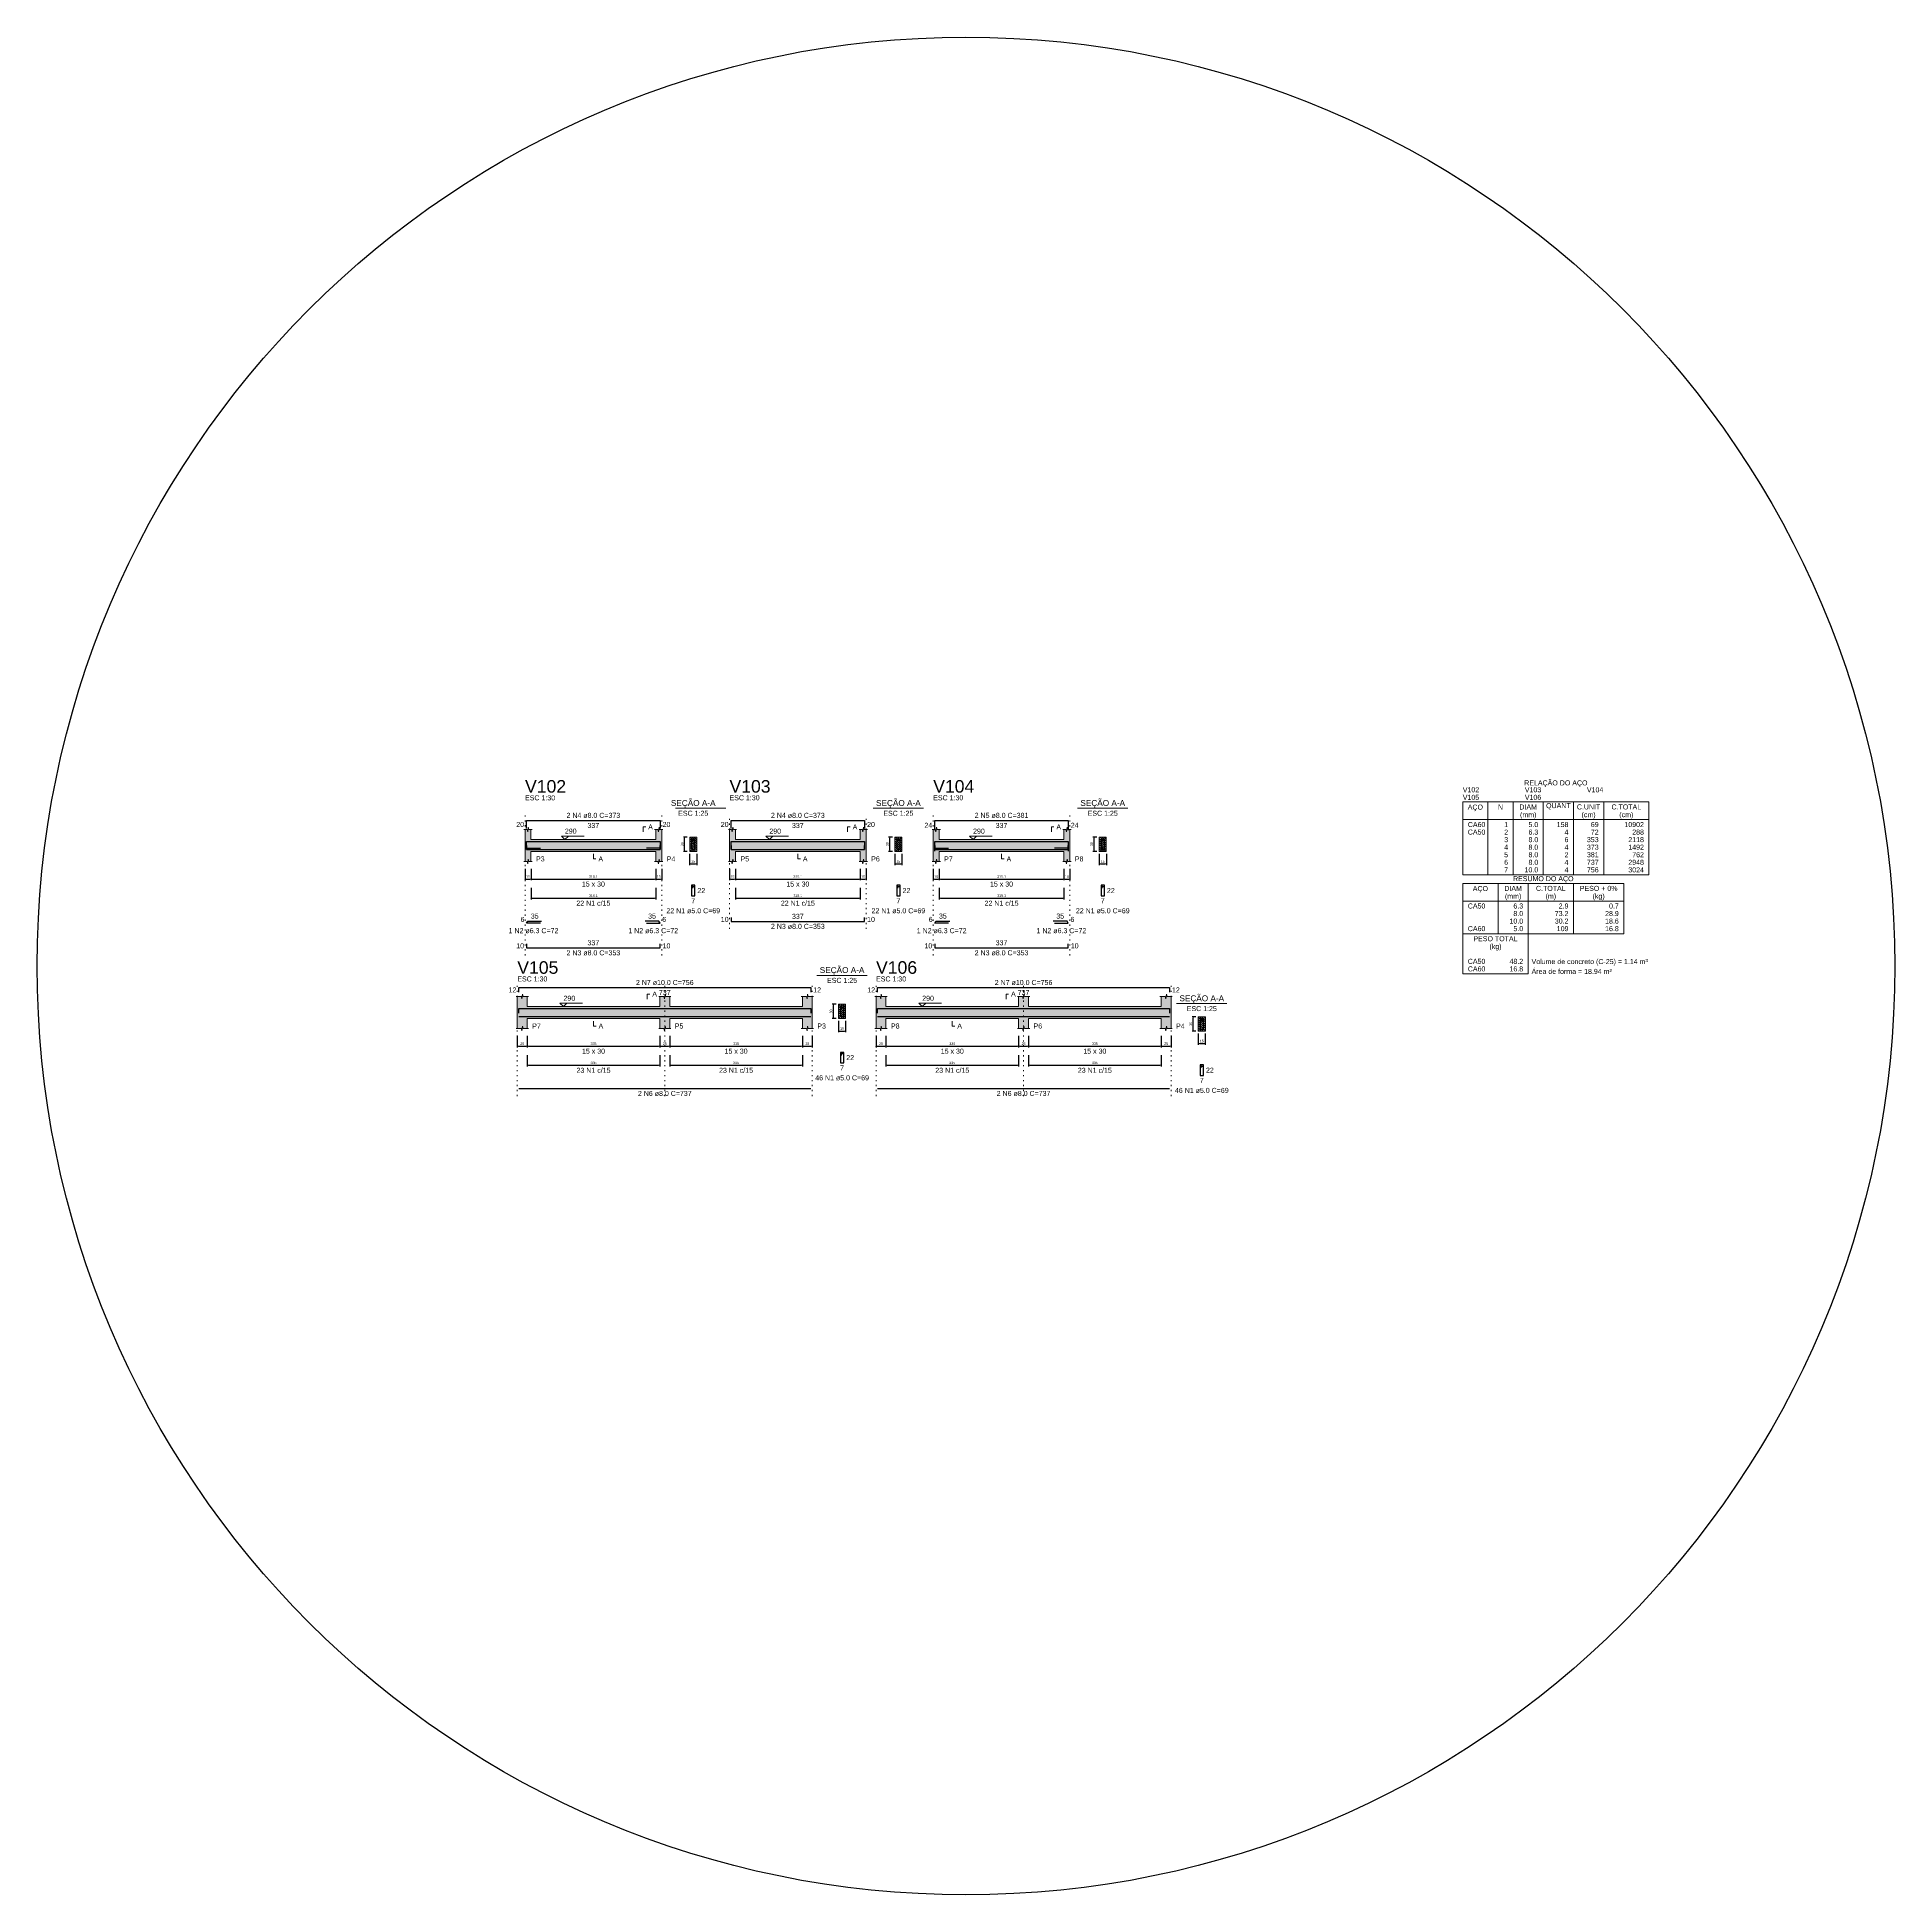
# Model space of a CAD drawing. Extents: x 5006 to 5323, y 875 to 3681.
# Drawn here: x 5144.2 to 5300.6, y 2730 to 2886.4 of the extents above; entities that cross this region are included whole.
import ezdxf

# ---------------------------------------------------------------- set-up
doc = ezdxf.new("R2010")
doc.units = 0
doc.header["$LTSCALE"] = 2
doc.linetypes.add('DOT2', pattern=[3.175, 0, -3.175])
for name, color, linetype, lineweight in [('Descrição da armadura', 7, 'Continuous', 5), ('DT-Barras na forma', 2, 'Continuous', 30), ('DT-Barras no corte', 5, 'Continuous', 5), ('DT-Barras rebatidas', 2, 'Continuous', 30), ('DT-Cotas', 9, 'Continuous', 5), ('DT-Forma', 5, 'Continuous', 5), ('DT-Hachura forma vigas', 252, 'Continuous', 5), ('DT-Hachura seção vigas', 252, 'Continuous', 5), ('DT-Pontilhado', 9, 'DOT2', 5), ('DT-Relação do aço', 9, 'Continuous', 5), ('DT-Textos', 7, 'Continuous', 5), ('DT-Título', 3, 'Continuous', 20), ('Textos armaduras', 7, 'Continuous', 5)]:
    doc.layers.add(name, color=color, linetype=linetype, lineweight=lineweight)
doc.styles.add('ARIAL', font='arial.ttf')
doc.styles.get("Standard").update_dxf_attribs({"font": 'arial.ttf'})
doc.dimstyles.new('UM_25.000000', dxfattribs={"dimtxt": 0.18, "dimasz": 0.1, "dimexe": 0.1, "dimexo": 0.2, "dimgap": 0, "dimtad": 1, "dimtih": 1, "dimtoh": 1, "dimdec": 1, "dimlfac": 25, "dimzin": 0, "dimdsep": 46, "dimtxsty": 'Standard', "dimcen": 0.09, "dimdle": 0.1, "dimadec": 1, "dimazin": 2, "dimtfac": 1, "dimtdec": 4, "dimtofl": 0, "dimtmove": 0, "dimatfit": 3, "dimfxl": 1, "dimtolj": 1, "dimarcsym": 0})
doc.dimstyles.new('UM_30.000000', dxfattribs={"dimtxt": 0.18, "dimasz": 0.1, "dimexe": 0.1, "dimexo": 0.2, "dimgap": 0, "dimtad": 1, "dimtih": 1, "dimtoh": 1, "dimdec": 1, "dimlfac": 30, "dimzin": 0, "dimdsep": 46, "dimtxsty": 'Standard', "dimcen": 0.09, "dimdle": 0.1, "dimadec": 1, "dimazin": 2, "dimtfac": 1, "dimtdec": 4, "dimtofl": 0, "dimtmove": 0, "dimatfit": 3, "dimfxl": 1, "dimtolj": 1, "dimarcsym": 0})

# ---------------------------------------------------------------- blocks, each defined once
blk = doc.blocks.new('_DOT')
at = {"color": 0, "linetype": 'ByBlock'}
blk.add_line((-0.5, 0), (-1, 0), dxfattribs=at)
at = {"color": 0, "linetype": 'ByBlock', "const_width": 0.5}
blk.add_lwpolyline([(-0.25, 0, 1), (0.25, 0, 1)], format="xyb", close=True, dxfattribs=at)
blk = doc.blocks.new('*D662')
at = {"layer": 'Defpoints', "color": 0, "transparency": 16777216}
for p in [(5185.31, 2816.55), (5185.81, 2816.55), (5185.81, 2815.49)]:
    blk.add_point(p, dxfattribs=at)
at = {"layer": 'DT-Cotas', "color": 0, "lineweight": -2, "transparency": 16777216}
for p, q in [((5185.31, 2816.35), (5185.31, 2815.39)), ((5185.81, 2816.35), (5185.81, 2815.39)), ((5185.41, 2815.49), (5185.71, 2815.49))]:
    blk.add_line(p, q, dxfattribs=at)
at = {"layer": 'DT-Cotas', "color": 0, "lineweight": -2, "transparency": 16777216, "xscale": 0.1, "yscale": 0.1, "zscale": 0.1, "rotation": 180}
blk.add_blockref('_DOT', (5185.31, 2815.49), dxfattribs=at)
at = {"layer": 'DT-Cotas', "color": 0, "lineweight": -2, "transparency": 16777216, "xscale": 0.1, "yscale": 0.1, "zscale": 0.1}
blk.add_blockref('_DOT', (5185.81, 2815.49), dxfattribs=at)
at = {"layer": 'DT-Cotas', "transparency": 16777216, "insert": (5185.56, 2815.7), "char_height": 0.212, "attachment_point": 5, "rotation": 0.0057, "style": 'ARIAL'}
blk.add_mtext('\\A1;15', dxfattribs=at)
blk = doc.blocks.new('*D663')
at = {"layer": 'Defpoints', "color": 0, "transparency": 16777216}
for p in [(5185.81, 2816.55), (5196.31, 2816.55), (5196.31, 2815.49)]:
    blk.add_point(p, dxfattribs=at)
at = {"layer": 'DT-Cotas', "color": 0, "lineweight": -2, "transparency": 16777216}
for p, q in [((5185.81, 2816.35), (5185.81, 2815.39)), ((5196.31, 2816.35), (5196.31, 2815.39)), ((5185.91, 2815.49), (5196.21, 2815.49))]:
    blk.add_line(p, q, dxfattribs=at)
at = {"layer": 'DT-Cotas', "color": 0, "lineweight": -2, "transparency": 16777216, "xscale": 0.1, "yscale": 0.1, "zscale": 0.1, "rotation": 180}
blk.add_blockref('_DOT', (5185.81, 2815.49), dxfattribs=at)
at = {"layer": 'DT-Cotas', "color": 0, "lineweight": -2, "transparency": 16777216, "xscale": 0.1, "yscale": 0.1, "zscale": 0.1}
blk.add_blockref('_DOT', (5196.31, 2815.49), dxfattribs=at)
at = {"layer": 'DT-Cotas', "transparency": 16777216, "insert": (5191.06, 2815.7), "char_height": 0.212, "attachment_point": 5, "rotation": 0.0057, "style": 'ARIAL'}
blk.add_mtext('\\A1;315.1', dxfattribs=at)
blk = doc.blocks.new('*D664')
at = {"layer": 'Defpoints', "color": 0, "transparency": 16777216}
for p in [(5196.31, 2816.55), (5196.81, 2816.55), (5196.81, 2815.49)]:
    blk.add_point(p, dxfattribs=at)
at = {"layer": 'DT-Cotas', "color": 0, "lineweight": -2, "transparency": 16777216}
for p, q in [((5196.31, 2816.35), (5196.31, 2815.39)), ((5196.81, 2816.35), (5196.81, 2815.39)), ((5196.41, 2815.49), (5196.71, 2815.49))]:
    blk.add_line(p, q, dxfattribs=at)
at = {"layer": 'DT-Cotas', "color": 0, "lineweight": -2, "transparency": 16777216, "xscale": 0.1, "yscale": 0.1, "zscale": 0.1, "rotation": 180}
blk.add_blockref('_DOT', (5196.31, 2815.49), dxfattribs=at)
at = {"layer": 'DT-Cotas', "color": 0, "lineweight": -2, "transparency": 16777216, "xscale": 0.1, "yscale": 0.1, "zscale": 0.1}
blk.add_blockref('_DOT', (5196.81, 2815.49), dxfattribs=at)
at = {"layer": 'DT-Cotas', "transparency": 16777216, "insert": (5196.56, 2815.7), "char_height": 0.212, "attachment_point": 5, "rotation": 0.0057, "style": 'ARIAL'}
blk.add_mtext('\\A1;15', dxfattribs=at)
blk = doc.blocks.new('*D665')
at = {"layer": 'Defpoints', "color": 0, "transparency": 16777216}
for p in [(5185.81, 2814.94), (5196.31, 2814.94), (5196.31, 2813.88)]:
    blk.add_point(p, dxfattribs=at)
at = {"layer": 'DT-Cotas', "color": 0, "lineweight": -2, "transparency": 16777216}
for p, q in [((5185.81, 2814.74), (5185.81, 2813.78)), ((5185.91, 2813.88), (5196.21, 2813.88)), ((5196.31, 2814.74), (5196.31, 2813.78))]:
    blk.add_line(p, q, dxfattribs=at)
at = {"layer": 'DT-Cotas', "color": 0, "lineweight": -2, "transparency": 16777216, "xscale": 0.1, "yscale": 0.1, "zscale": 0.1, "rotation": 180}
blk.add_blockref('_DOT', (5185.81, 2813.88), dxfattribs=at)
at = {"layer": 'DT-Cotas', "color": 0, "lineweight": -2, "transparency": 16777216, "xscale": 0.1, "yscale": 0.1, "zscale": 0.1}
blk.add_blockref('_DOT', (5196.31, 2813.88), dxfattribs=at)
at = {"layer": 'DT-Cotas', "transparency": 16777216, "insert": (5191.06, 2814.09), "char_height": 0.212, "attachment_point": 5, "rotation": 0.0057, "style": 'ARIAL'}
blk.add_mtext('\\A1;315.1', dxfattribs=at)
blk = doc.blocks.new('*D666')
at = {"layer": 'Defpoints', "color": 0, "transparency": 16777216}
for p in [(5198.74, 2819.02), (5199.16, 2819.02), (5199.16, 2817.82)]:
    blk.add_point(p, dxfattribs=at)
at = {"layer": 'DT-Cotas', "color": 0, "lineweight": -2, "transparency": 16777216}
for p, q in [((5198.96, 2819.02), (5198.64, 2819.02)), ((5198.74, 2817.92), (5198.74, 2818.92)), ((5198.96, 2817.82), (5198.64, 2817.82))]:
    blk.add_line(p, q, dxfattribs=at)
at = {"layer": 'DT-Cotas', "color": 0, "lineweight": -2, "transparency": 16777216, "xscale": 0.1, "yscale": 0.1, "zscale": 0.1}
for p, rotation in [((5198.74, 2819.02), 90), ((5198.74, 2817.82), 270)]:
    blk.add_blockref('_DOT', p, dxfattribs=dict(at, rotation=rotation))
at = {"layer": 'DT-Cotas', "transparency": 16777216, "insert": (5198.53, 2818.42), "char_height": 0.212, "attachment_point": 5, "rotation": 90, "style": 'ARIAL'}
blk.add_mtext('\\A1;30', dxfattribs=at)
blk = doc.blocks.new('*D667')
at = {"layer": 'Defpoints', "color": 0, "transparency": 16777216}
for p in [(5199.16, 2817.82), (5199.76, 2817.82), (5199.76, 2816.76)]:
    blk.add_point(p, dxfattribs=at)
at = {"layer": 'DT-Cotas', "color": 0, "lineweight": -2, "transparency": 16777216}
for p, q in [((5199.16, 2817.62), (5199.16, 2816.66)), ((5199.26, 2816.76), (5199.66, 2816.76)), ((5199.76, 2817.62), (5199.76, 2816.66))]:
    blk.add_line(p, q, dxfattribs=at)
at = {"layer": 'DT-Cotas', "color": 0, "lineweight": -2, "transparency": 16777216, "xscale": 0.1, "yscale": 0.1, "zscale": 0.1, "rotation": 180}
blk.add_blockref('_DOT', (5199.16, 2816.76), dxfattribs=at)
at = {"layer": 'DT-Cotas', "color": 0, "lineweight": -2, "transparency": 16777216, "xscale": 0.1, "yscale": 0.1, "zscale": 0.1}
blk.add_blockref('_DOT', (5199.76, 2816.76), dxfattribs=at)
at = {"layer": 'DT-Cotas', "transparency": 16777216, "insert": (5199.46, 2816.97), "char_height": 0.212, "attachment_point": 5, "rotation": 0.0057, "style": 'ARIAL'}
blk.add_mtext('\\A1;15', dxfattribs=at)
blk = doc.blocks.new('*D668')
at = {"layer": 'Defpoints', "color": 0, "transparency": 16777216}
for p in [(5202.52, 2816.55), (5203.02, 2816.55), (5203.02, 2815.49)]:
    blk.add_point(p, dxfattribs=at)
at = {"layer": 'DT-Cotas', "color": 0, "lineweight": -2, "transparency": 16777216}
for p, q in [((5202.52, 2816.35), (5202.52, 2815.39)), ((5203.02, 2816.35), (5203.02, 2815.39)), ((5202.62, 2815.49), (5202.92, 2815.49))]:
    blk.add_line(p, q, dxfattribs=at)
at = {"layer": 'DT-Cotas', "color": 0, "lineweight": -2, "transparency": 16777216, "xscale": 0.1, "yscale": 0.1, "zscale": 0.1, "rotation": 180}
blk.add_blockref('_DOT', (5202.52, 2815.49), dxfattribs=at)
at = {"layer": 'DT-Cotas', "color": 0, "lineweight": -2, "transparency": 16777216, "xscale": 0.1, "yscale": 0.1, "zscale": 0.1}
blk.add_blockref('_DOT', (5203.02, 2815.49), dxfattribs=at)
at = {"layer": 'DT-Cotas', "transparency": 16777216, "insert": (5202.77, 2815.7), "char_height": 0.212, "attachment_point": 5, "rotation": 0.0057, "style": 'ARIAL'}
blk.add_mtext('\\A1;15', dxfattribs=at)
blk = doc.blocks.new('*D669')
at = {"layer": 'Defpoints', "color": 0, "transparency": 16777216}
for p in [(5203.02, 2816.55), (5213.52, 2816.55), (5213.52, 2815.49)]:
    blk.add_point(p, dxfattribs=at)
at = {"layer": 'DT-Cotas', "color": 0, "lineweight": -2, "transparency": 16777216}
for p, q in [((5203.02, 2816.35), (5203.02, 2815.39)), ((5213.52, 2816.35), (5213.52, 2815.39)), ((5203.12, 2815.49), (5213.42, 2815.49))]:
    blk.add_line(p, q, dxfattribs=at)
at = {"layer": 'DT-Cotas', "color": 0, "lineweight": -2, "transparency": 16777216, "xscale": 0.1, "yscale": 0.1, "zscale": 0.1, "rotation": 180}
blk.add_blockref('_DOT', (5203.02, 2815.49), dxfattribs=at)
at = {"layer": 'DT-Cotas', "color": 0, "lineweight": -2, "transparency": 16777216, "xscale": 0.1, "yscale": 0.1, "zscale": 0.1}
blk.add_blockref('_DOT', (5213.52, 2815.49), dxfattribs=at)
at = {"layer": 'DT-Cotas', "transparency": 16777216, "insert": (5208.27, 2815.7), "char_height": 0.212, "attachment_point": 5, "rotation": 0.0057, "style": 'ARIAL'}
blk.add_mtext('\\A1;315.1', dxfattribs=at)
blk = doc.blocks.new('*D670')
at = {"layer": 'Defpoints', "color": 0, "transparency": 16777216}
for p in [(5213.52, 2816.55), (5214.02, 2816.55), (5214.02, 2815.49)]:
    blk.add_point(p, dxfattribs=at)
at = {"layer": 'DT-Cotas', "color": 0, "lineweight": -2, "transparency": 16777216}
for p, q in [((5213.52, 2816.35), (5213.52, 2815.39)), ((5214.02, 2816.35), (5214.02, 2815.39)), ((5213.62, 2815.49), (5213.92, 2815.49))]:
    blk.add_line(p, q, dxfattribs=at)
at = {"layer": 'DT-Cotas', "color": 0, "lineweight": -2, "transparency": 16777216, "xscale": 0.1, "yscale": 0.1, "zscale": 0.1, "rotation": 180}
blk.add_blockref('_DOT', (5213.52, 2815.49), dxfattribs=at)
at = {"layer": 'DT-Cotas', "color": 0, "lineweight": -2, "transparency": 16777216, "xscale": 0.1, "yscale": 0.1, "zscale": 0.1}
blk.add_blockref('_DOT', (5214.02, 2815.49), dxfattribs=at)
at = {"layer": 'DT-Cotas', "transparency": 16777216, "insert": (5213.77, 2815.7), "char_height": 0.212, "attachment_point": 5, "rotation": 0.0057, "style": 'ARIAL'}
blk.add_mtext('\\A1;15', dxfattribs=at)
blk = doc.blocks.new('*D671')
at = {"layer": 'Defpoints', "color": 0, "transparency": 16777216}
for p in [(5203.02, 2814.94), (5213.52, 2814.94), (5213.52, 2813.88)]:
    blk.add_point(p, dxfattribs=at)
at = {"layer": 'DT-Cotas', "color": 0, "lineweight": -2, "transparency": 16777216}
for p, q in [((5203.02, 2814.74), (5203.02, 2813.78)), ((5203.12, 2813.88), (5213.42, 2813.88)), ((5213.52, 2814.74), (5213.52, 2813.78))]:
    blk.add_line(p, q, dxfattribs=at)
at = {"layer": 'DT-Cotas', "color": 0, "lineweight": -2, "transparency": 16777216, "xscale": 0.1, "yscale": 0.1, "zscale": 0.1, "rotation": 180}
blk.add_blockref('_DOT', (5203.02, 2813.88), dxfattribs=at)
at = {"layer": 'DT-Cotas', "color": 0, "lineweight": -2, "transparency": 16777216, "xscale": 0.1, "yscale": 0.1, "zscale": 0.1}
blk.add_blockref('_DOT', (5213.52, 2813.88), dxfattribs=at)
at = {"layer": 'DT-Cotas', "transparency": 16777216, "insert": (5208.27, 2814.09), "char_height": 0.212, "attachment_point": 5, "rotation": 0.0057, "style": 'ARIAL'}
blk.add_mtext('\\A1;315.1', dxfattribs=at)
blk = doc.blocks.new('*D672')
at = {"layer": 'Defpoints', "color": 0, "transparency": 16777216}
for p in [(5216.01, 2819.02), (5216.43, 2819.02), (5216.43, 2817.82)]:
    blk.add_point(p, dxfattribs=at)
at = {"layer": 'DT-Cotas', "color": 0, "lineweight": -2, "transparency": 16777216}
for p, q in [((5216.23, 2819.02), (5215.91, 2819.02)), ((5216.01, 2817.92), (5216.01, 2818.92)), ((5216.23, 2817.82), (5215.91, 2817.82))]:
    blk.add_line(p, q, dxfattribs=at)
at = {"layer": 'DT-Cotas', "color": 0, "lineweight": -2, "transparency": 16777216, "xscale": 0.1, "yscale": 0.1, "zscale": 0.1}
for p, rotation in [((5216.01, 2819.02), 90), ((5216.01, 2817.82), 270)]:
    blk.add_blockref('_DOT', p, dxfattribs=dict(at, rotation=rotation))
at = {"layer": 'DT-Cotas', "transparency": 16777216, "insert": (5215.8, 2818.42), "char_height": 0.212, "attachment_point": 5, "rotation": 90, "style": 'ARIAL'}
blk.add_mtext('\\A1;30', dxfattribs=at)
blk = doc.blocks.new('*D673')
at = {"layer": 'Defpoints', "color": 0, "transparency": 16777216}
for p in [(5216.43, 2817.82), (5217.03, 2817.82), (5217.03, 2816.76)]:
    blk.add_point(p, dxfattribs=at)
at = {"layer": 'DT-Cotas', "color": 0, "lineweight": -2, "transparency": 16777216}
for p, q in [((5216.43, 2817.62), (5216.43, 2816.66)), ((5216.53, 2816.76), (5216.93, 2816.76)), ((5217.03, 2817.62), (5217.03, 2816.66))]:
    blk.add_line(p, q, dxfattribs=at)
at = {"layer": 'DT-Cotas', "color": 0, "lineweight": -2, "transparency": 16777216, "xscale": 0.1, "yscale": 0.1, "zscale": 0.1, "rotation": 180}
blk.add_blockref('_DOT', (5216.43, 2816.76), dxfattribs=at)
at = {"layer": 'DT-Cotas', "color": 0, "lineweight": -2, "transparency": 16777216, "xscale": 0.1, "yscale": 0.1, "zscale": 0.1}
blk.add_blockref('_DOT', (5217.03, 2816.76), dxfattribs=at)
at = {"layer": 'DT-Cotas', "transparency": 16777216, "insert": (5216.73, 2816.97), "char_height": 0.212, "attachment_point": 5, "rotation": 0.0057, "style": 'ARIAL'}
blk.add_mtext('\\A1;15', dxfattribs=at)
blk = doc.blocks.new('*D674')
at = {"layer": 'Defpoints', "color": 0, "transparency": 16777216}
for p in [(5219.67, 2816.55), (5220.17, 2816.55), (5220.17, 2815.49)]:
    blk.add_point(p, dxfattribs=at)
at = {"layer": 'DT-Cotas', "color": 0, "lineweight": -2, "transparency": 16777216}
for p, q in [((5219.67, 2816.35), (5219.67, 2815.39)), ((5220.17, 2816.35), (5220.17, 2815.39)), ((5219.77, 2815.49), (5220.07, 2815.49))]:
    blk.add_line(p, q, dxfattribs=at)
at = {"layer": 'DT-Cotas', "color": 0, "lineweight": -2, "transparency": 16777216, "xscale": 0.1, "yscale": 0.1, "zscale": 0.1, "rotation": 180}
blk.add_blockref('_DOT', (5219.67, 2815.49), dxfattribs=at)
at = {"layer": 'DT-Cotas', "color": 0, "lineweight": -2, "transparency": 16777216, "xscale": 0.1, "yscale": 0.1, "zscale": 0.1}
blk.add_blockref('_DOT', (5220.17, 2815.49), dxfattribs=at)
at = {"layer": 'DT-Cotas', "transparency": 16777216, "insert": (5219.92, 2815.7), "char_height": 0.212, "attachment_point": 5, "rotation": 0.0057, "style": 'ARIAL'}
blk.add_mtext('\\A1;15', dxfattribs=at)
blk = doc.blocks.new('*D675')
at = {"layer": 'Defpoints', "color": 0, "transparency": 16777216}
for p in [(5220.17, 2816.55), (5230.67, 2816.55), (5230.67, 2815.49)]:
    blk.add_point(p, dxfattribs=at)
at = {"layer": 'DT-Cotas', "color": 0, "lineweight": -2, "transparency": 16777216}
for p, q in [((5220.17, 2816.35), (5220.17, 2815.39)), ((5230.67, 2816.35), (5230.67, 2815.39)), ((5220.27, 2815.49), (5230.57, 2815.49))]:
    blk.add_line(p, q, dxfattribs=at)
at = {"layer": 'DT-Cotas', "color": 0, "lineweight": -2, "transparency": 16777216, "xscale": 0.1, "yscale": 0.1, "zscale": 0.1, "rotation": 180}
blk.add_blockref('_DOT', (5220.17, 2815.49), dxfattribs=at)
at = {"layer": 'DT-Cotas', "color": 0, "lineweight": -2, "transparency": 16777216, "xscale": 0.1, "yscale": 0.1, "zscale": 0.1}
blk.add_blockref('_DOT', (5230.67, 2815.49), dxfattribs=at)
at = {"layer": 'DT-Cotas', "transparency": 16777216, "insert": (5225.42, 2815.7), "char_height": 0.212, "attachment_point": 5, "rotation": 0.0057, "style": 'ARIAL'}
blk.add_mtext('\\A1;315.1', dxfattribs=at)
blk = doc.blocks.new('*D676')
at = {"layer": 'Defpoints', "color": 0, "transparency": 16777216}
for p in [(5230.67, 2816.55), (5231.17, 2816.55), (5231.17, 2815.49)]:
    blk.add_point(p, dxfattribs=at)
at = {"layer": 'DT-Cotas', "color": 0, "lineweight": -2, "transparency": 16777216}
for p, q in [((5230.67, 2816.35), (5230.67, 2815.39)), ((5231.17, 2816.35), (5231.17, 2815.39)), ((5230.77, 2815.49), (5231.07, 2815.49))]:
    blk.add_line(p, q, dxfattribs=at)
at = {"layer": 'DT-Cotas', "color": 0, "lineweight": -2, "transparency": 16777216, "xscale": 0.1, "yscale": 0.1, "zscale": 0.1, "rotation": 180}
blk.add_blockref('_DOT', (5230.67, 2815.49), dxfattribs=at)
at = {"layer": 'DT-Cotas', "color": 0, "lineweight": -2, "transparency": 16777216, "xscale": 0.1, "yscale": 0.1, "zscale": 0.1}
blk.add_blockref('_DOT', (5231.17, 2815.49), dxfattribs=at)
at = {"layer": 'DT-Cotas', "transparency": 16777216, "insert": (5230.92, 2815.7), "char_height": 0.212, "attachment_point": 5, "rotation": 0.0057, "style": 'ARIAL'}
blk.add_mtext('\\A1;15', dxfattribs=at)
blk = doc.blocks.new('*D677')
at = {"layer": 'Defpoints', "color": 0, "transparency": 16777216}
for p in [(5220.17, 2814.94), (5230.67, 2814.94), (5230.67, 2813.88)]:
    blk.add_point(p, dxfattribs=at)
at = {"layer": 'DT-Cotas', "color": 0, "lineweight": -2, "transparency": 16777216}
for p, q in [((5220.17, 2814.74), (5220.17, 2813.78)), ((5220.27, 2813.88), (5230.57, 2813.88)), ((5230.67, 2814.74), (5230.67, 2813.78))]:
    blk.add_line(p, q, dxfattribs=at)
at = {"layer": 'DT-Cotas', "color": 0, "lineweight": -2, "transparency": 16777216, "xscale": 0.1, "yscale": 0.1, "zscale": 0.1, "rotation": 180}
blk.add_blockref('_DOT', (5220.17, 2813.88), dxfattribs=at)
at = {"layer": 'DT-Cotas', "color": 0, "lineweight": -2, "transparency": 16777216, "xscale": 0.1, "yscale": 0.1, "zscale": 0.1}
blk.add_blockref('_DOT', (5230.67, 2813.88), dxfattribs=at)
at = {"layer": 'DT-Cotas', "transparency": 16777216, "insert": (5225.42, 2814.09), "char_height": 0.212, "attachment_point": 5, "rotation": 0.0057, "style": 'ARIAL'}
blk.add_mtext('\\A1;315.1', dxfattribs=at)
blk = doc.blocks.new('*D687')
at = {"layer": 'Defpoints', "color": 0, "transparency": 16777216}
for p in [(5233.21, 2819.02), (5233.64, 2819.02), (5233.64, 2817.82)]:
    blk.add_point(p, dxfattribs=at)
at = {"layer": 'DT-Cotas', "color": 0, "lineweight": -2, "transparency": 16777216}
for p, q in [((5233.44, 2819.02), (5233.11, 2819.02)), ((5233.21, 2817.92), (5233.21, 2818.92)), ((5233.44, 2817.82), (5233.11, 2817.82))]:
    blk.add_line(p, q, dxfattribs=at)
at = {"layer": 'DT-Cotas', "color": 0, "lineweight": -2, "transparency": 16777216, "xscale": 0.1, "yscale": 0.1, "zscale": 0.1}
for p, rotation in [((5233.21, 2819.02), 90), ((5233.21, 2817.82), 270)]:
    blk.add_blockref('_DOT', p, dxfattribs=dict(at, rotation=rotation))
at = {"layer": 'DT-Cotas', "transparency": 16777216, "insert": (5233, 2818.42), "char_height": 0.212, "attachment_point": 5, "rotation": 90, "style": 'ARIAL'}
blk.add_mtext('\\A1;30', dxfattribs=at)
blk = doc.blocks.new('*D688')
at = {"layer": 'Defpoints', "color": 0, "transparency": 16777216}
for p in [(5233.64, 2817.82), (5234.24, 2817.82), (5234.24, 2816.76)]:
    blk.add_point(p, dxfattribs=at)
at = {"layer": 'DT-Cotas', "color": 0, "lineweight": -2, "transparency": 16777216}
for p, q in [((5233.64, 2817.62), (5233.64, 2816.66)), ((5233.74, 2816.76), (5234.14, 2816.76)), ((5234.24, 2817.62), (5234.24, 2816.66))]:
    blk.add_line(p, q, dxfattribs=at)
at = {"layer": 'DT-Cotas', "color": 0, "lineweight": -2, "transparency": 16777216, "xscale": 0.1, "yscale": 0.1, "zscale": 0.1, "rotation": 180}
blk.add_blockref('_DOT', (5233.64, 2816.76), dxfattribs=at)
at = {"layer": 'DT-Cotas', "color": 0, "lineweight": -2, "transparency": 16777216, "xscale": 0.1, "yscale": 0.1, "zscale": 0.1}
blk.add_blockref('_DOT', (5234.24, 2816.76), dxfattribs=at)
at = {"layer": 'DT-Cotas', "transparency": 16777216, "insert": (5233.94, 2816.97), "char_height": 0.212, "attachment_point": 5, "rotation": 0.0057, "style": 'ARIAL'}
blk.add_mtext('\\A1;15', dxfattribs=at)
blk = doc.blocks.new('*D678')
at = {"layer": 'Defpoints', "color": 0, "transparency": 16777216}
for p in [(5184.65, 2802.48), (5185.49, 2802.48), (5185.49, 2801.42)]:
    blk.add_point(p, dxfattribs=at)
at = {"layer": 'DT-Cotas', "color": 0, "lineweight": -2, "transparency": 16777216}
for p, q in [((5184.65, 2802.28), (5184.65, 2801.32)), ((5185.49, 2802.28), (5185.49, 2801.32)), ((5184.75, 2801.42), (5185.39, 2801.42))]:
    blk.add_line(p, q, dxfattribs=at)
at = {"layer": 'DT-Cotas', "color": 0, "lineweight": -2, "transparency": 16777216, "xscale": 0.1, "yscale": 0.1, "zscale": 0.1, "rotation": 180}
blk.add_blockref('_DOT', (5184.65, 2801.42), dxfattribs=at)
at = {"layer": 'DT-Cotas', "color": 0, "lineweight": -2, "transparency": 16777216, "xscale": 0.1, "yscale": 0.1, "zscale": 0.1}
blk.add_blockref('_DOT', (5185.49, 2801.42), dxfattribs=at)
at = {"layer": 'DT-Cotas', "transparency": 16777216, "insert": (5185.07, 2801.63), "char_height": 0.212, "attachment_point": 5, "rotation": 0.0057, "style": 'ARIAL'}
blk.add_mtext('\\A1;25', dxfattribs=at)
blk = doc.blocks.new('*D679')
at = {"layer": 'Defpoints', "color": 0, "transparency": 16777216}
for p in [(5185.49, 2802.48), (5196.65, 2802.48), (5196.65, 2801.42)]:
    blk.add_point(p, dxfattribs=at)
at = {"layer": 'DT-Cotas', "color": 0, "lineweight": -2, "transparency": 16777216}
for p, q in [((5185.49, 2802.28), (5185.49, 2801.32)), ((5196.65, 2802.28), (5196.65, 2801.32)), ((5185.59, 2801.42), (5196.55, 2801.42))]:
    blk.add_line(p, q, dxfattribs=at)
at = {"layer": 'DT-Cotas', "color": 0, "lineweight": -2, "transparency": 16777216, "xscale": 0.1, "yscale": 0.1, "zscale": 0.1, "rotation": 180}
blk.add_blockref('_DOT', (5185.49, 2801.42), dxfattribs=at)
at = {"layer": 'DT-Cotas', "color": 0, "lineweight": -2, "transparency": 16777216, "xscale": 0.1, "yscale": 0.1, "zscale": 0.1}
blk.add_blockref('_DOT', (5196.65, 2801.42), dxfattribs=at)
at = {"layer": 'DT-Cotas', "transparency": 16777216, "insert": (5191.07, 2801.63), "char_height": 0.212, "attachment_point": 5, "rotation": 0.0057, "style": 'ARIAL'}
blk.add_mtext('\\A1;335', dxfattribs=at)
blk = doc.blocks.new('*D680')
at = {"layer": 'Defpoints', "color": 0, "transparency": 16777216}
for p in [(5196.65, 2802.48), (5197.49, 2802.48), (5197.49, 2801.42)]:
    blk.add_point(p, dxfattribs=at)
at = {"layer": 'DT-Cotas', "color": 0, "lineweight": -2, "transparency": 16777216}
for p, q in [((5196.65, 2802.28), (5196.65, 2801.32)), ((5197.49, 2802.28), (5197.49, 2801.32)), ((5196.75, 2801.42), (5197.39, 2801.42))]:
    blk.add_line(p, q, dxfattribs=at)
at = {"layer": 'DT-Cotas', "color": 0, "lineweight": -2, "transparency": 16777216, "xscale": 0.1, "yscale": 0.1, "zscale": 0.1, "rotation": 180}
blk.add_blockref('_DOT', (5196.65, 2801.42), dxfattribs=at)
at = {"layer": 'DT-Cotas', "color": 0, "lineweight": -2, "transparency": 16777216, "xscale": 0.1, "yscale": 0.1, "zscale": 0.1}
blk.add_blockref('_DOT', (5197.49, 2801.42), dxfattribs=at)
at = {"layer": 'DT-Cotas', "transparency": 16777216, "insert": (5197.07, 2801.63), "char_height": 0.212, "attachment_point": 5, "rotation": 0.0057, "style": 'ARIAL'}
blk.add_mtext('\\A1;25', dxfattribs=at)
blk = doc.blocks.new('*D681')
at = {"layer": 'Defpoints', "color": 0, "transparency": 16777216}
for p in [(5197.49, 2802.48), (5208.65, 2802.48), (5208.65, 2801.42)]:
    blk.add_point(p, dxfattribs=at)
at = {"layer": 'DT-Cotas', "color": 0, "lineweight": -2, "transparency": 16777216}
for p, q in [((5197.49, 2802.28), (5197.49, 2801.32)), ((5208.65, 2802.28), (5208.65, 2801.32)), ((5197.59, 2801.42), (5208.55, 2801.42))]:
    blk.add_line(p, q, dxfattribs=at)
at = {"layer": 'DT-Cotas', "color": 0, "lineweight": -2, "transparency": 16777216, "xscale": 0.1, "yscale": 0.1, "zscale": 0.1, "rotation": 180}
blk.add_blockref('_DOT', (5197.49, 2801.42), dxfattribs=at)
at = {"layer": 'DT-Cotas', "color": 0, "lineweight": -2, "transparency": 16777216, "xscale": 0.1, "yscale": 0.1, "zscale": 0.1}
blk.add_blockref('_DOT', (5208.65, 2801.42), dxfattribs=at)
at = {"layer": 'DT-Cotas', "transparency": 16777216, "insert": (5203.07, 2801.63), "char_height": 0.212, "attachment_point": 5, "rotation": 0.0057, "style": 'ARIAL'}
blk.add_mtext('\\A1;335', dxfattribs=at)
blk = doc.blocks.new('*D682')
at = {"layer": 'Defpoints', "color": 0, "transparency": 16777216}
for p in [(5208.65, 2802.48), (5209.49, 2802.48), (5209.49, 2801.42)]:
    blk.add_point(p, dxfattribs=at)
at = {"layer": 'DT-Cotas', "color": 0, "lineweight": -2, "transparency": 16777216}
for p, q in [((5208.65, 2802.28), (5208.65, 2801.32)), ((5209.49, 2802.28), (5209.49, 2801.32)), ((5208.75, 2801.42), (5209.39, 2801.42))]:
    blk.add_line(p, q, dxfattribs=at)
at = {"layer": 'DT-Cotas', "color": 0, "lineweight": -2, "transparency": 16777216, "xscale": 0.1, "yscale": 0.1, "zscale": 0.1, "rotation": 180}
blk.add_blockref('_DOT', (5208.65, 2801.42), dxfattribs=at)
at = {"layer": 'DT-Cotas', "color": 0, "lineweight": -2, "transparency": 16777216, "xscale": 0.1, "yscale": 0.1, "zscale": 0.1}
blk.add_blockref('_DOT', (5209.49, 2801.42), dxfattribs=at)
at = {"layer": 'DT-Cotas', "transparency": 16777216, "insert": (5209.07, 2801.63), "char_height": 0.212, "attachment_point": 5, "rotation": 0.0057, "style": 'ARIAL'}
blk.add_mtext('\\A1;25', dxfattribs=at)
blk = doc.blocks.new('*D683')
at = {"layer": 'Defpoints', "color": 0, "transparency": 16777216}
for p in [(5185.49, 2800.87), (5196.65, 2800.87), (5196.65, 2799.81)]:
    blk.add_point(p, dxfattribs=at)
at = {"layer": 'DT-Cotas', "color": 0, "lineweight": -2, "transparency": 16777216}
for p, q in [((5185.49, 2800.67), (5185.49, 2799.71)), ((5185.59, 2799.81), (5196.55, 2799.81)), ((5196.65, 2800.67), (5196.65, 2799.71))]:
    blk.add_line(p, q, dxfattribs=at)
at = {"layer": 'DT-Cotas', "color": 0, "lineweight": -2, "transparency": 16777216, "xscale": 0.1, "yscale": 0.1, "zscale": 0.1, "rotation": 180}
blk.add_blockref('_DOT', (5185.49, 2799.81), dxfattribs=at)
at = {"layer": 'DT-Cotas', "color": 0, "lineweight": -2, "transparency": 16777216, "xscale": 0.1, "yscale": 0.1, "zscale": 0.1}
blk.add_blockref('_DOT', (5196.65, 2799.81), dxfattribs=at)
at = {"layer": 'DT-Cotas', "transparency": 16777216, "insert": (5191.07, 2800.02), "char_height": 0.212, "attachment_point": 5, "rotation": 0.0057, "style": 'ARIAL'}
blk.add_mtext('\\A1;335', dxfattribs=at)
blk = doc.blocks.new('*D684')
at = {"layer": 'Defpoints', "color": 0, "transparency": 16777216}
for p in [(5197.49, 2800.87), (5208.65, 2800.87), (5208.65, 2799.81)]:
    blk.add_point(p, dxfattribs=at)
at = {"layer": 'DT-Cotas', "color": 0, "lineweight": -2, "transparency": 16777216}
for p, q in [((5197.49, 2800.67), (5197.49, 2799.71)), ((5197.59, 2799.81), (5208.55, 2799.81)), ((5208.65, 2800.67), (5208.65, 2799.71))]:
    blk.add_line(p, q, dxfattribs=at)
at = {"layer": 'DT-Cotas', "color": 0, "lineweight": -2, "transparency": 16777216, "xscale": 0.1, "yscale": 0.1, "zscale": 0.1, "rotation": 180}
blk.add_blockref('_DOT', (5197.49, 2799.81), dxfattribs=at)
at = {"layer": 'DT-Cotas', "color": 0, "lineweight": -2, "transparency": 16777216, "xscale": 0.1, "yscale": 0.1, "zscale": 0.1}
blk.add_blockref('_DOT', (5208.65, 2799.81), dxfattribs=at)
at = {"layer": 'DT-Cotas', "transparency": 16777216, "insert": (5203.07, 2800.02), "char_height": 0.212, "attachment_point": 5, "rotation": 0.0057, "style": 'ARIAL'}
blk.add_mtext('\\A1;335', dxfattribs=at)
blk = doc.blocks.new('*D685')
at = {"layer": 'Defpoints', "color": 0, "transparency": 16777216}
for p in [(5211.27, 2804.95), (5211.69, 2804.95), (5211.69, 2803.75)]:
    blk.add_point(p, dxfattribs=at)
at = {"layer": 'DT-Cotas', "color": 0, "lineweight": -2, "transparency": 16777216}
for p, q in [((5211.49, 2804.95), (5211.17, 2804.95)), ((5211.27, 2803.85), (5211.27, 2804.85)), ((5211.49, 2803.75), (5211.17, 2803.75))]:
    blk.add_line(p, q, dxfattribs=at)
at = {"layer": 'DT-Cotas', "color": 0, "lineweight": -2, "transparency": 16777216, "xscale": 0.1, "yscale": 0.1, "zscale": 0.1}
for p, rotation in [((5211.27, 2804.95), 90), ((5211.27, 2803.75), 270)]:
    blk.add_blockref('_DOT', p, dxfattribs=dict(at, rotation=rotation))
at = {"layer": 'DT-Cotas', "transparency": 16777216, "insert": (5211.06, 2804.35), "char_height": 0.212, "attachment_point": 5, "rotation": 90, "style": 'ARIAL'}
blk.add_mtext('\\A1;30', dxfattribs=at)
blk = doc.blocks.new('*D686')
at = {"layer": 'Defpoints', "color": 0, "transparency": 16777216}
for p in [(5211.69, 2803.75), (5212.29, 2803.75), (5212.29, 2802.69)]:
    blk.add_point(p, dxfattribs=at)
at = {"layer": 'DT-Cotas', "color": 0, "lineweight": -2, "transparency": 16777216}
for p, q in [((5211.69, 2803.55), (5211.69, 2802.59)), ((5211.79, 2802.69), (5212.19, 2802.69)), ((5212.29, 2803.55), (5212.29, 2802.59))]:
    blk.add_line(p, q, dxfattribs=at)
at = {"layer": 'DT-Cotas', "color": 0, "lineweight": -2, "transparency": 16777216, "xscale": 0.1, "yscale": 0.1, "zscale": 0.1, "rotation": 180}
blk.add_blockref('_DOT', (5211.69, 2802.69), dxfattribs=at)
at = {"layer": 'DT-Cotas', "color": 0, "lineweight": -2, "transparency": 16777216, "xscale": 0.1, "yscale": 0.1, "zscale": 0.1}
blk.add_blockref('_DOT', (5212.29, 2802.69), dxfattribs=at)
at = {"layer": 'DT-Cotas', "transparency": 16777216, "insert": (5211.99, 2802.9), "char_height": 0.212, "attachment_point": 5, "rotation": 0.0057, "style": 'ARIAL'}
blk.add_mtext('\\A1;15', dxfattribs=at)
blk = doc.blocks.new('*D689')
at = {"layer": 'Defpoints', "color": 0, "transparency": 16777216}
for p in [(5214.85, 2802.48), (5215.69, 2802.48), (5215.69, 2801.42)]:
    blk.add_point(p, dxfattribs=at)
at = {"layer": 'DT-Cotas', "color": 0, "lineweight": -2, "transparency": 16777216}
for p, q in [((5214.85, 2802.28), (5214.85, 2801.32)), ((5215.69, 2802.28), (5215.69, 2801.32)), ((5214.95, 2801.42), (5215.59, 2801.42))]:
    blk.add_line(p, q, dxfattribs=at)
at = {"layer": 'DT-Cotas', "color": 0, "lineweight": -2, "transparency": 16777216, "xscale": 0.1, "yscale": 0.1, "zscale": 0.1, "rotation": 180}
blk.add_blockref('_DOT', (5214.85, 2801.42), dxfattribs=at)
at = {"layer": 'DT-Cotas', "color": 0, "lineweight": -2, "transparency": 16777216, "xscale": 0.1, "yscale": 0.1, "zscale": 0.1}
blk.add_blockref('_DOT', (5215.69, 2801.42), dxfattribs=at)
at = {"layer": 'DT-Cotas', "transparency": 16777216, "insert": (5215.27, 2801.63), "char_height": 0.212, "attachment_point": 5, "rotation": 0.0057, "style": 'ARIAL'}
blk.add_mtext('\\A1;25', dxfattribs=at)
blk = doc.blocks.new('*D690')
at = {"layer": 'Defpoints', "color": 0, "transparency": 16777216}
for p in [(5215.69, 2802.48), (5226.85, 2802.48), (5226.85, 2801.42)]:
    blk.add_point(p, dxfattribs=at)
at = {"layer": 'DT-Cotas', "color": 0, "lineweight": -2, "transparency": 16777216}
for p, q in [((5215.69, 2802.28), (5215.69, 2801.32)), ((5226.85, 2802.28), (5226.85, 2801.32)), ((5215.79, 2801.42), (5226.75, 2801.42))]:
    blk.add_line(p, q, dxfattribs=at)
at = {"layer": 'DT-Cotas', "color": 0, "lineweight": -2, "transparency": 16777216, "xscale": 0.1, "yscale": 0.1, "zscale": 0.1, "rotation": 180}
blk.add_blockref('_DOT', (5215.69, 2801.42), dxfattribs=at)
at = {"layer": 'DT-Cotas', "color": 0, "lineweight": -2, "transparency": 16777216, "xscale": 0.1, "yscale": 0.1, "zscale": 0.1}
blk.add_blockref('_DOT', (5226.85, 2801.42), dxfattribs=at)
at = {"layer": 'DT-Cotas', "transparency": 16777216, "insert": (5221.27, 2801.63), "char_height": 0.212, "attachment_point": 5, "rotation": 0.0057, "style": 'ARIAL'}
blk.add_mtext('\\A1;335', dxfattribs=at)
blk = doc.blocks.new('*D691')
at = {"layer": 'Defpoints', "color": 0, "transparency": 16777216}
for p in [(5226.85, 2802.48), (5227.69, 2802.48), (5227.69, 2801.42)]:
    blk.add_point(p, dxfattribs=at)
at = {"layer": 'DT-Cotas', "color": 0, "lineweight": -2, "transparency": 16777216}
for p, q in [((5226.85, 2802.28), (5226.85, 2801.32)), ((5227.69, 2802.28), (5227.69, 2801.32)), ((5226.95, 2801.42), (5227.59, 2801.42))]:
    blk.add_line(p, q, dxfattribs=at)
at = {"layer": 'DT-Cotas', "color": 0, "lineweight": -2, "transparency": 16777216, "xscale": 0.1, "yscale": 0.1, "zscale": 0.1, "rotation": 180}
blk.add_blockref('_DOT', (5226.85, 2801.42), dxfattribs=at)
at = {"layer": 'DT-Cotas', "color": 0, "lineweight": -2, "transparency": 16777216, "xscale": 0.1, "yscale": 0.1, "zscale": 0.1}
blk.add_blockref('_DOT', (5227.69, 2801.42), dxfattribs=at)
at = {"layer": 'DT-Cotas', "transparency": 16777216, "insert": (5227.27, 2801.63), "char_height": 0.212, "attachment_point": 5, "rotation": 0.0057, "style": 'ARIAL'}
blk.add_mtext('\\A1;25', dxfattribs=at)
blk = doc.blocks.new('*D692')
at = {"layer": 'Defpoints', "color": 0, "transparency": 16777216}
for p in [(5227.69, 2802.48), (5238.85, 2802.48), (5238.85, 2801.42)]:
    blk.add_point(p, dxfattribs=at)
at = {"layer": 'DT-Cotas', "color": 0, "lineweight": -2, "transparency": 16777216}
for p, q in [((5227.69, 2802.28), (5227.69, 2801.32)), ((5238.85, 2802.28), (5238.85, 2801.32)), ((5227.79, 2801.42), (5238.75, 2801.42))]:
    blk.add_line(p, q, dxfattribs=at)
at = {"layer": 'DT-Cotas', "color": 0, "lineweight": -2, "transparency": 16777216, "xscale": 0.1, "yscale": 0.1, "zscale": 0.1, "rotation": 180}
blk.add_blockref('_DOT', (5227.69, 2801.42), dxfattribs=at)
at = {"layer": 'DT-Cotas', "color": 0, "lineweight": -2, "transparency": 16777216, "xscale": 0.1, "yscale": 0.1, "zscale": 0.1}
blk.add_blockref('_DOT', (5238.85, 2801.42), dxfattribs=at)
at = {"layer": 'DT-Cotas', "transparency": 16777216, "insert": (5233.27, 2801.63), "char_height": 0.212, "attachment_point": 5, "rotation": 0.0057, "style": 'ARIAL'}
blk.add_mtext('\\A1;335', dxfattribs=at)
blk = doc.blocks.new('*D693')
at = {"layer": 'Defpoints', "color": 0, "transparency": 16777216}
for p in [(5238.85, 2802.48), (5239.69, 2802.48), (5239.69, 2801.42)]:
    blk.add_point(p, dxfattribs=at)
at = {"layer": 'DT-Cotas', "color": 0, "lineweight": -2, "transparency": 16777216}
for p, q in [((5238.85, 2802.28), (5238.85, 2801.32)), ((5239.69, 2802.28), (5239.69, 2801.32)), ((5238.95, 2801.42), (5239.59, 2801.42))]:
    blk.add_line(p, q, dxfattribs=at)
at = {"layer": 'DT-Cotas', "color": 0, "lineweight": -2, "transparency": 16777216, "xscale": 0.1, "yscale": 0.1, "zscale": 0.1, "rotation": 180}
blk.add_blockref('_DOT', (5238.85, 2801.42), dxfattribs=at)
at = {"layer": 'DT-Cotas', "color": 0, "lineweight": -2, "transparency": 16777216, "xscale": 0.1, "yscale": 0.1, "zscale": 0.1}
blk.add_blockref('_DOT', (5239.69, 2801.42), dxfattribs=at)
at = {"layer": 'DT-Cotas', "transparency": 16777216, "insert": (5239.27, 2801.63), "char_height": 0.212, "attachment_point": 5, "rotation": 0.0057, "style": 'ARIAL'}
blk.add_mtext('\\A1;25', dxfattribs=at)
blk = doc.blocks.new('*D694')
at = {"layer": 'Defpoints', "color": 0, "transparency": 16777216}
for p in [(5215.69, 2800.87), (5226.85, 2800.87), (5226.85, 2799.81)]:
    blk.add_point(p, dxfattribs=at)
at = {"layer": 'DT-Cotas', "color": 0, "lineweight": -2, "transparency": 16777216}
for p, q in [((5215.69, 2800.67), (5215.69, 2799.71)), ((5215.79, 2799.81), (5226.75, 2799.81)), ((5226.85, 2800.67), (5226.85, 2799.71))]:
    blk.add_line(p, q, dxfattribs=at)
at = {"layer": 'DT-Cotas', "color": 0, "lineweight": -2, "transparency": 16777216, "xscale": 0.1, "yscale": 0.1, "zscale": 0.1, "rotation": 180}
blk.add_blockref('_DOT', (5215.69, 2799.81), dxfattribs=at)
at = {"layer": 'DT-Cotas', "color": 0, "lineweight": -2, "transparency": 16777216, "xscale": 0.1, "yscale": 0.1, "zscale": 0.1}
blk.add_blockref('_DOT', (5226.85, 2799.81), dxfattribs=at)
at = {"layer": 'DT-Cotas', "transparency": 16777216, "insert": (5221.27, 2800.02), "char_height": 0.212, "attachment_point": 5, "rotation": 0.0057, "style": 'ARIAL'}
blk.add_mtext('\\A1;335', dxfattribs=at)
blk = doc.blocks.new('*D695')
at = {"layer": 'Defpoints', "color": 0, "transparency": 16777216}
for p in [(5227.69, 2800.87), (5238.85, 2800.87), (5238.85, 2799.81)]:
    blk.add_point(p, dxfattribs=at)
at = {"layer": 'DT-Cotas', "color": 0, "lineweight": -2, "transparency": 16777216}
for p, q in [((5227.69, 2800.67), (5227.69, 2799.71)), ((5227.79, 2799.81), (5238.75, 2799.81)), ((5238.85, 2800.67), (5238.85, 2799.71))]:
    blk.add_line(p, q, dxfattribs=at)
at = {"layer": 'DT-Cotas', "color": 0, "lineweight": -2, "transparency": 16777216, "xscale": 0.1, "yscale": 0.1, "zscale": 0.1, "rotation": 180}
blk.add_blockref('_DOT', (5227.69, 2799.81), dxfattribs=at)
at = {"layer": 'DT-Cotas', "color": 0, "lineweight": -2, "transparency": 16777216, "xscale": 0.1, "yscale": 0.1, "zscale": 0.1}
blk.add_blockref('_DOT', (5238.85, 2799.81), dxfattribs=at)
at = {"layer": 'DT-Cotas', "transparency": 16777216, "insert": (5233.27, 2800.02), "char_height": 0.212, "attachment_point": 5, "rotation": 0.0057, "style": 'ARIAL'}
blk.add_mtext('\\A1;335', dxfattribs=at)
blk = doc.blocks.new('*D696')
at = {"layer": 'Defpoints', "color": 0, "transparency": 16777216}
for p in [(5241.55, 2803.89), (5241.97, 2803.89), (5241.97, 2802.69)]:
    blk.add_point(p, dxfattribs=at)
at = {"layer": 'DT-Cotas', "color": 0, "lineweight": -2, "transparency": 16777216}
for p, q in [((5241.77, 2803.89), (5241.45, 2803.89)), ((5241.77, 2802.69), (5241.45, 2802.69)), ((5241.55, 2802.79), (5241.55, 2803.79))]:
    blk.add_line(p, q, dxfattribs=at)
at = {"layer": 'DT-Cotas', "color": 0, "lineweight": -2, "transparency": 16777216, "xscale": 0.1, "yscale": 0.1, "zscale": 0.1}
for p, rotation in [((5241.55, 2803.89), 90), ((5241.55, 2802.69), 270)]:
    blk.add_blockref('_DOT', p, dxfattribs=dict(at, rotation=rotation))
at = {"layer": 'DT-Cotas', "transparency": 16777216, "insert": (5241.34, 2803.29), "char_height": 0.212, "attachment_point": 5, "rotation": 90, "style": 'ARIAL'}
blk.add_mtext('\\A1;30', dxfattribs=at)
blk = doc.blocks.new('*D697')
at = {"layer": 'Defpoints', "color": 0, "transparency": 16777216}
for p in [(5241.97, 2802.69), (5242.57, 2802.69), (5242.57, 2801.64)]:
    blk.add_point(p, dxfattribs=at)
at = {"layer": 'DT-Cotas', "color": 0, "lineweight": -2, "transparency": 16777216}
for p, q in [((5241.97, 2802.49), (5241.97, 2801.54)), ((5242.57, 2802.49), (5242.57, 2801.54)), ((5242.07, 2801.64), (5242.47, 2801.64))]:
    blk.add_line(p, q, dxfattribs=at)
at = {"layer": 'DT-Cotas', "color": 0, "lineweight": -2, "transparency": 16777216, "xscale": 0.1, "yscale": 0.1, "zscale": 0.1, "rotation": 180}
blk.add_blockref('_DOT', (5241.97, 2801.64), dxfattribs=at)
at = {"layer": 'DT-Cotas', "color": 0, "lineweight": -2, "transparency": 16777216, "xscale": 0.1, "yscale": 0.1, "zscale": 0.1}
blk.add_blockref('_DOT', (5242.57, 2801.64), dxfattribs=at)
at = {"layer": 'DT-Cotas', "transparency": 16777216, "insert": (5242.27, 2801.85), "char_height": 0.212, "attachment_point": 5, "rotation": 0.0057, "style": 'ARIAL'}
blk.add_mtext('\\A1;15', dxfattribs=at)

msp = doc.modelspace()

# ---------------------------------------------------------------- hatches: boundary and pattern name
at = {"layer": 'DT-Hachura forma vigas', "linetype": 'Continuous'}
for points in [[(5196.8084, 2816.9691), (5196.8084, 2817.8165), (5196.8084, 2818.8165), (5196.8084, 2819.6638), (5196.6334, 2819.6638), (5196.5834, 2819.8638), (5196.5334, 2819.4638), (5196.4834, 2819.6638), (5196.3084, 2819.6638), (5196.3084, 2818.8165), (5185.8068, 2818.8165), (5185.8068, 2819.6638), (5185.6318, 2819.6638), (5185.5818, 2819.8638), (5185.5318, 2819.4638), (5185.4818, 2819.6638), (5185.3068, 2819.6638), (5185.3068, 2818.8165), (5185.3068, 2817.8165), (5185.3068, 2816.9691), (5185.4818, 2816.9691), (5185.5318, 2816.7691), (5185.5818, 2817.1691), (5185.6318, 2816.9691), (5185.8068, 2816.9691), (5185.8068, 2817.8165), (5196.3084, 2817.8165), (5196.3084, 2816.9691), (5196.4834, 2816.9691), (5196.5334, 2816.7691), (5196.5834, 2817.1691), (5196.6334, 2816.9691), (5196.8084, 2816.9691)], [(5214.0212, 2816.9691), (5214.0212, 2817.8165), (5214.0212, 2818.8165), (5214.0212, 2819.6638), (5213.8462, 2819.6638), (5213.7962, 2819.8638), (5213.7462, 2819.4638), (5213.6962, 2819.6638), (5213.5212, 2819.6638), (5213.5212, 2818.8165), (5203.0195, 2818.8165), (5203.0195, 2819.6638), (5202.8445, 2819.6638), (5202.7945, 2819.8638), (5202.7445, 2819.4638), (5202.6945, 2819.6638), (5202.5195, 2819.6638), (5202.5195, 2818.8165), (5202.5195, 2817.8165), (5202.5195, 2816.9691), (5202.6945, 2816.9691), (5202.7445, 2816.7691), (5202.7945, 2817.1691), (5202.8445, 2816.9691), (5203.0195, 2816.9691), (5203.0195, 2817.8165), (5213.5212, 2817.8165), (5213.5212, 2816.9691), (5213.6962, 2816.9691), (5213.7462, 2816.7691), (5213.7962, 2817.1691), (5213.8462, 2816.9691), (5214.0212, 2816.9691)], [(5231.1678, 2816.9691), (5231.1678, 2817.8165), (5231.1678, 2818.8165), (5231.1678, 2819.6638), (5230.9928, 2819.6638), (5230.9428, 2819.8638), (5230.8928, 2819.4638), (5230.8428, 2819.6638), (5230.6678, 2819.6638), (5230.6678, 2818.8165), (5220.1661, 2818.8165), (5220.1661, 2819.6638), (5219.9911, 2819.6638), (5219.9411, 2819.8638), (5219.8911, 2819.4638), (5219.8411, 2819.6638), (5219.6661, 2819.6638), (5219.6661, 2818.8165), (5219.6661, 2817.8165), (5219.6661, 2816.9691), (5219.8411, 2816.9691), (5219.8911, 2816.7691), (5219.9411, 2817.1691), (5219.9911, 2816.9691), (5220.1661, 2816.9691), (5220.1661, 2817.8165), (5230.6678, 2817.8165), (5230.6678, 2816.9691), (5230.8428, 2816.9691), (5230.8928, 2816.7691), (5230.9428, 2817.1691), (5230.9928, 2816.9691), (5231.1678, 2816.9691)], [(5209.4882, 2802.903), (5209.4882, 2803.7504), (5209.4882, 2804.7504), (5209.4882, 2805.5977), (5209.1466, 2805.5977), (5209.0966, 2805.7977), (5209.0466, 2805.3977), (5208.9966, 2805.5977), (5208.6549, 2805.5977), (5208.6549, 2804.7504), (5197.4882, 2804.7504), (5197.4882, 2805.5977), (5197.1466, 2805.5977), (5197.0966, 2805.7977), (5197.0466, 2805.3977), (5196.9966, 2805.5977), (5196.6549, 2805.5977), (5196.6549, 2804.7504), (5185.4882, 2804.7504), (5185.4882, 2805.5977), (5185.1466, 2805.5977), (5185.0966, 2805.7977), (5185.0466, 2805.3977), (5184.9966, 2805.5977), (5184.6549, 2805.5977), (5184.6549, 2804.7504), (5184.6549, 2803.7504), (5184.6549, 2802.903), (5184.9966, 2802.903), (5185.0466, 2802.703), (5185.0966, 2803.103), (5185.1466, 2802.903), (5185.4882, 2802.903), (5185.4882, 2803.7504), (5196.6549, 2803.7504), (5196.6549, 2802.903), (5196.9966, 2802.903), (5197.0466, 2802.703), (5197.0966, 2803.103), (5197.1466, 2802.903), (5197.4882, 2802.903), (5197.4882, 2803.7504), (5208.6549, 2803.7504), (5208.6549, 2802.903), (5208.9966, 2802.903), (5209.0466, 2802.703), (5209.0966, 2803.103), (5209.1466, 2802.903), (5209.4882, 2802.903)], [(5239.687, 2802.903), (5239.687, 2803.7504), (5239.687, 2804.7504), (5239.687, 2805.5977), (5239.3453, 2805.5977), (5239.2953, 2805.7977), (5239.2453, 2805.3977), (5239.1953, 2805.5977), (5238.8537, 2805.5977), (5238.8537, 2804.7504), (5227.687, 2804.7504), (5227.687, 2805.5977), (5227.3453, 2805.5977), (5227.2953, 2805.7977), (5227.2453, 2805.3977), (5227.1953, 2805.5977), (5226.8537, 2805.5977), (5226.8537, 2804.7504), (5215.687, 2804.7504), (5215.687, 2805.5977), (5215.3453, 2805.5977), (5215.2953, 2805.7977), (5215.2453, 2805.3977), (5215.1953, 2805.5977), (5214.8537, 2805.5977), (5214.8537, 2804.7504), (5214.8537, 2803.7504), (5214.8537, 2802.903), (5215.1953, 2802.903), (5215.2453, 2802.703), (5215.2953, 2803.103), (5215.3453, 2802.903), (5215.687, 2802.903), (5215.687, 2803.7504), (5226.8537, 2803.7504), (5226.8537, 2802.903), (5227.1953, 2802.903), (5227.2453, 2802.703), (5227.2953, 2803.103), (5227.3453, 2802.903), (5227.687, 2802.903), (5227.687, 2803.7504), (5238.8537, 2803.7504), (5238.8537, 2802.903), (5239.1953, 2802.903), (5239.2453, 2802.703), (5239.2953, 2803.103), (5239.3453, 2802.903), (5239.687, 2802.903)]]:
    msp.add_hatch(color=256, dxfattribs=at).paths.add_polyline_path(points)
at = {"layer": 'DT-Hachura seção vigas', "linetype": 'Continuous'}
h = msp.add_hatch(dxfattribs=at)
h.set_pattern_fill('ANSI31', color=256, angle=90, style=0)
h.set_pattern_definition([(135, (5179.45164, 2763.80694), (-0.08838835, -0.08838835), [])])
h.paths.add_polyline_path([(5199.1648, 2817.8165), (5199.1648, 2817.8165), (5199.7648, 2817.8165), (5199.7648, 2819.0165), (5199.1648, 2819.0165), (5199.1648, 2817.8165)])
h = msp.add_hatch(dxfattribs=at)
h.set_pattern_fill('ANSI31', color=256, angle=90, style=0)
h.set_pattern_definition([(135, (5177.83187, 2763.80694), (-0.08838835, -0.08838835), [])])
h.paths.add_polyline_path([(5216.4327, 2817.8165), (5216.4327, 2817.8165), (5217.0327, 2817.8165), (5217.0327, 2819.0165), (5216.4327, 2819.0165), (5216.4327, 2817.8165)])
h = msp.add_hatch(dxfattribs=at)
h.set_pattern_fill('ANSI31', color=256, angle=90, style=0)
h.set_pattern_definition([(135, (5175.2547, 2763.80694), (-0.08838835, -0.08838835), [])])
h.paths.add_polyline_path([(5233.636, 2817.8165), (5233.636, 2817.8165), (5234.236, 2817.8165), (5234.236, 2819.0165), (5233.636, 2819.0165), (5233.636, 2817.8165)])
h = msp.add_hatch(dxfattribs=at)
h.set_pattern_fill('ANSI31', color=256, angle=90, style=0)
h.set_pattern_definition([(135, (5179.54251, 2764.98523), (-0.08838835, -0.08838835), [])])
h.paths.add_polyline_path([(5211.6945, 2803.7504), (5211.6945, 2803.7504), (5212.2945, 2803.7504), (5212.2945, 2804.9504), (5211.6945, 2804.9504), (5211.6945, 2803.7504)])
h = msp.add_hatch(dxfattribs=at)
h.set_pattern_fill('ANSI31', color=256, angle=90, style=0)
h.set_pattern_definition([(135, (5177.60269, 2763.92942), (-0.08838835, -0.08838835), [])])
h.paths.add_polyline_path([(5241.9741, 2802.6945), (5241.9741, 2802.6945), (5242.5741, 2802.6945), (5242.5741, 2803.8945), (5241.9741, 2803.8945), (5241.9741, 2802.6945)])

# ---------------------------------------------------------------- linework, layer by layer
msp.add_circle((5222.4253, 2808.1714), 78.188)
at = {"layer": 'DT-Barras na forma'}
for p, q in [((5185.4401, 2818.0841), (5186.5978, 2818.0841)), ((5196.6751, 2818.0841), (5195.5174, 2818.0841)), ((5199.4248, 2818.8565), (5199.3248, 2818.8565)), ((5199.3248, 2818.8565), (5199.3248, 2817.9765)), ((5199.6048, 2818.8565), (5199.3248, 2818.8565)), ((5199.3248, 2818.8565), (5199.3248, 2818.7565)), ((5199.3248, 2818.7565), (5199.5748, 2818.7565)), ((5199.3248, 2817.9765), (5199.6048, 2817.9765)), ((5199.4248, 2818.6065), (5199.4248, 2818.8565)), ((5199.6048, 2817.9765), (5199.6048, 2818.8565)), ((5216.6927, 2818.8565), (5216.5927, 2818.8565)), ((5216.5927, 2818.8565), (5216.5927, 2817.9765)), ((5216.8727, 2818.8565), (5216.5927, 2818.8565)), ((5216.5927, 2818.8565), (5216.5927, 2818.7565)), ((5216.5927, 2818.7565), (5216.8427, 2818.7565)), ((5216.5927, 2817.9765), (5216.8727, 2817.9765)), ((5216.6927, 2818.6065), (5216.6927, 2818.8565)), ((5216.8727, 2817.9765), (5216.8727, 2818.8565)), ((5219.7995, 2818.0841), (5220.9572, 2818.0841)), ((5231.0345, 2818.0841), (5229.8768, 2818.0841)), ((5233.896, 2818.8565), (5233.796, 2818.8565)), ((5233.796, 2818.8565), (5233.796, 2817.9765)), ((5234.076, 2818.8565), (5233.796, 2818.8565)), ((5233.796, 2818.8565), (5233.796, 2818.7565)), ((5233.796, 2818.7565), (5234.046, 2818.7565)), ((5233.796, 2817.9765), (5234.076, 2817.9765)), ((5233.896, 2818.6065), (5233.896, 2818.8565)), ((5234.076, 2817.9765), (5234.076, 2818.8565)), ((5211.9545, 2804.7904), (5211.8545, 2804.7904)), ((5211.8545, 2804.7904), (5211.8545, 2803.9104)), ((5212.1345, 2804.7904), (5211.8545, 2804.7904)), ((5211.8545, 2804.7904), (5211.8545, 2804.6904)), ((5211.8545, 2804.6904), (5212.1045, 2804.6904)), ((5211.8545, 2803.9104), (5212.1345, 2803.9104)), ((5211.9545, 2804.5404), (5211.9545, 2804.7904)), ((5212.1345, 2803.9104), (5212.1345, 2804.7904)), ((5242.2341, 2803.7345), (5242.1341, 2803.7345)), ((5242.1341, 2803.7345), (5242.1341, 2802.8545)), ((5242.4141, 2803.7345), (5242.1341, 2803.7345)), ((5242.1341, 2803.7345), (5242.1341, 2803.6345)), ((5242.1341, 2803.6345), (5242.3841, 2803.6345)), ((5242.1341, 2802.8545), (5242.4141, 2802.8545)), ((5242.2341, 2803.4845), (5242.2341, 2803.7345)), ((5242.4141, 2802.8545), (5242.4141, 2803.7345))]:
    msp.add_line(p, q, dxfattribs=at)
for points in [[(5185.4401, 2817.9787), (5185.4401, 2818.6531), (5196.6751, 2818.6531), (5196.6751, 2817.9787)], [(5185.4401, 2818.3131), (5185.4401, 2817.9798), (5196.6751, 2817.9798), (5196.6751, 2818.3131)], [(5202.6528, 2817.9787), (5202.6528, 2818.6531), (5213.8878, 2818.6531), (5213.8878, 2817.9787)], [(5202.6528, 2818.3131), (5202.6528, 2817.9798), (5213.8878, 2817.9798), (5213.8878, 2818.3131)], [(5219.7995, 2817.8449), (5219.7995, 2818.6531), (5231.0345, 2818.6531), (5231.0345, 2817.8448)], [(5219.7995, 2818.3131), (5219.7995, 2817.9798), (5231.0345, 2817.9798), (5231.0345, 2818.3131)], [(5184.7882, 2804.2004), (5184.7882, 2804.5837), (5209.3549, 2804.5837), (5209.3549, 2804.2004)], [(5184.7882, 2803.9137), (5209.3549, 2803.9137)], [(5214.987, 2804.2004), (5214.987, 2804.5837), (5239.5537, 2804.5837), (5239.5537, 2804.2004)], [(5214.987, 2803.9137), (5239.5537, 2803.9137)]]:
    msp.add_lwpolyline(points, dxfattribs=at)
at = {"layer": 'DT-Barras no corte'}
for centre, radius in [((5199.3608, 2818.8205), 0.016), ((5199.3608, 2818.0125), 0.016), ((5199.5688, 2818.8205), 0.016), ((5199.5688, 2818.0125), 0.016), ((5216.6287, 2818.8205), 0.016), ((5216.6287, 2818.0125), 0.016), ((5216.8367, 2818.8205), 0.016), ((5216.8367, 2818.0125), 0.016), ((5233.832, 2818.8205), 0.016), ((5233.832, 2818.0125), 0.016), ((5234.04, 2818.8205), 0.016), ((5234.04, 2818.0125), 0.016), ((5211.8945, 2804.7504), 0.02), ((5211.8905, 2803.9464), 0.016), ((5212.0945, 2804.7504), 0.02), ((5212.0985, 2803.9464), 0.016), ((5242.1741, 2803.6945), 0.02), ((5242.1701, 2802.8905), 0.016), ((5242.3741, 2803.6945), 0.02), ((5242.3781, 2802.8905), 0.016)]:
    msp.add_circle(centre, radius, dxfattribs=at)
at = {"layer": 'DT-Barras rebatidas'}
for p, q in [((5185.4401, 2819.7437), (5185.4401, 2820.4181)), ((5185.4401, 2820.4181), (5196.6751, 2820.4181)), ((5196.6751, 2820.4181), (5196.6751, 2819.7437)), ((5202.6528, 2819.7437), (5202.6528, 2820.4181)), ((5202.6528, 2820.4181), (5213.8878, 2820.4181)), ((5213.8878, 2820.4181), (5213.8878, 2819.7437)), ((5219.7995, 2819.6099), (5219.7995, 2820.4181)), ((5219.7995, 2820.4181), (5231.0345, 2820.4181)), ((5231.0345, 2820.4181), (5231.0345, 2819.6098)), ((5199.4248, 2814.9631), (5199.3248, 2814.9631)), ((5199.3248, 2814.9631), (5199.3248, 2814.0831)), ((5199.6048, 2814.9631), (5199.3248, 2814.9631)), ((5199.3248, 2814.9631), (5199.3248, 2814.8631)), ((5199.3248, 2814.8631), (5199.5748, 2814.8631)), ((5199.4248, 2814.7131), (5199.4248, 2814.9631)), ((5199.6048, 2814.0831), (5199.6048, 2814.9631)), ((5216.6927, 2814.9631), (5216.5927, 2814.9631)), ((5216.5927, 2814.9631), (5216.5927, 2814.0831)), ((5216.8727, 2814.9631), (5216.5927, 2814.9631)), ((5216.5927, 2814.9631), (5216.5927, 2814.8631)), ((5216.5927, 2814.8631), (5216.8427, 2814.8631)), ((5216.6927, 2814.7131), (5216.6927, 2814.9631)), ((5216.8727, 2814.0831), (5216.8727, 2814.9631)), ((5233.896, 2814.9631), (5233.796, 2814.9631)), ((5233.796, 2814.9631), (5233.796, 2814.0831)), ((5234.076, 2814.9631), (5233.796, 2814.9631)), ((5233.796, 2814.9631), (5233.796, 2814.8631)), ((5233.796, 2814.8631), (5234.046, 2814.8631)), ((5233.896, 2814.7131), (5233.896, 2814.9631)), ((5234.076, 2814.0831), (5234.076, 2814.9631)), ((5199.3248, 2814.0831), (5199.6048, 2814.0831)), ((5216.5927, 2814.0831), (5216.8727, 2814.0831)), ((5233.796, 2814.0831), (5234.076, 2814.0831)), ((5185.4401, 2811.7708), (5185.5401, 2811.944)), ((5186.5978, 2811.7708), (5185.4401, 2811.7708)), ((5185.5401, 2811.944), (5186.6978, 2811.944)), ((5196.5751, 2811.944), (5195.4174, 2811.944)), ((5195.5174, 2811.7708), (5196.6751, 2811.7708)), ((5196.6751, 2811.7708), (5196.5751, 2811.944)), ((5202.6528, 2812.2557), (5202.6528, 2811.9223)), ((5202.6528, 2811.9223), (5213.8878, 2811.9223)), ((5213.8878, 2811.9223), (5213.8878, 2812.2557)), ((5219.7995, 2811.7708), (5219.8995, 2811.944)), ((5220.9572, 2811.7708), (5219.7995, 2811.7708)), ((5219.8995, 2811.944), (5221.0572, 2811.944)), ((5230.9345, 2811.944), (5229.7768, 2811.944)), ((5229.8768, 2811.7708), (5231.0345, 2811.7708)), ((5231.0345, 2811.7708), (5230.9345, 2811.944)), ((5185.4401, 2810.0279), (5185.4401, 2809.6946)), ((5185.4401, 2809.6946), (5196.6751, 2809.6946)), ((5196.6751, 2809.6946), (5196.6751, 2810.0279)), ((5219.7995, 2810.0279), (5219.7995, 2809.6946)), ((5219.7995, 2809.6946), (5231.0345, 2809.6946)), ((5231.0345, 2809.6946), (5231.0345, 2810.0279)), ((5184.7882, 2805.9654), (5184.7882, 2806.3487)), ((5184.7882, 2806.3487), (5209.3549, 2806.3487)), ((5209.3549, 2806.3487), (5209.3549, 2805.9654)), ((5214.987, 2805.9654), (5214.987, 2806.3487)), ((5214.987, 2806.3487), (5239.5537, 2806.3487)), ((5239.5537, 2806.3487), (5239.5537, 2805.9654)), ((5211.9545, 2800.897), (5211.8545, 2800.897)), ((5211.8545, 2800.897), (5211.8545, 2800.017)), ((5212.1345, 2800.897), (5211.8545, 2800.897)), ((5211.8545, 2800.897), (5211.8545, 2800.797)), ((5211.8545, 2800.797), (5212.1045, 2800.797)), ((5211.9545, 2800.647), (5211.9545, 2800.897)), ((5212.1345, 2800.017), (5212.1345, 2800.897)), ((5211.8545, 2800.017), (5212.1345, 2800.017)), ((5242.2341, 2799.8411), (5242.1341, 2799.8411)), ((5242.1341, 2799.8411), (5242.1341, 2798.9611)), ((5242.4141, 2799.8411), (5242.1341, 2799.8411)), ((5242.1341, 2799.8411), (5242.1341, 2799.7411)), ((5242.1341, 2799.7411), (5242.3841, 2799.7411)), ((5242.2341, 2799.5911), (5242.2341, 2799.8411)), ((5242.4141, 2798.9611), (5242.4141, 2799.8411)), ((5184.7882, 2797.8562), (5209.3549, 2797.8562)), ((5214.987, 2797.8562), (5239.5537, 2797.8562)), ((5242.1341, 2798.9611), (5242.4141, 2798.9611))]:
    msp.add_line(p, q, dxfattribs=at)
at = {"layer": 'DT-Forma'}
for p, q in [((5185.2068, 2819.6637), (5185.4818, 2819.6637)), ((5185.3068, 2818.8165), (5185.3068, 2819.6637)), ((5185.4818, 2819.6637), (5185.5318, 2819.4637)), ((5185.5318, 2819.4637), (5185.5818, 2819.8637)), ((5185.5818, 2819.8637), (5185.6318, 2819.6637)), ((5185.6318, 2819.6637), (5185.9068, 2819.6637)), ((5185.8068, 2819.6637), (5185.8068, 2818.8165)), ((5196.2084, 2819.6637), (5196.4834, 2819.6637)), ((5196.3084, 2818.8165), (5196.3084, 2819.6637)), ((5196.4834, 2819.6637), (5196.5334, 2819.4637)), ((5196.5334, 2819.4637), (5196.5834, 2819.8637)), ((5196.5834, 2819.8637), (5196.6334, 2819.6637)), ((5196.6334, 2819.6637), (5196.9084, 2819.6637)), ((5196.8084, 2819.6637), (5196.8084, 2818.8165)), ((5202.4195, 2819.6637), (5202.6945, 2819.6637)), ((5202.5195, 2818.8165), (5202.5195, 2819.6637)), ((5202.6945, 2819.6637), (5202.7445, 2819.4637)), ((5202.7445, 2819.4637), (5202.7945, 2819.8637)), ((5202.7945, 2819.8637), (5202.8445, 2819.6637)), ((5202.8445, 2819.6637), (5203.1195, 2819.6637)), ((5203.0195, 2819.6637), (5203.0195, 2818.8165)), ((5213.4212, 2819.6637), (5213.6962, 2819.6637)), ((5213.5212, 2818.8165), (5213.5212, 2819.6637)), ((5213.6962, 2819.6637), (5213.7462, 2819.4637)), ((5213.7462, 2819.4637), (5213.7962, 2819.8637)), ((5213.7962, 2819.8637), (5213.8462, 2819.6637)), ((5213.8462, 2819.6637), (5214.1212, 2819.6637)), ((5214.0212, 2819.6637), (5214.0212, 2818.8165)), ((5219.5661, 2819.6637), (5219.8411, 2819.6637)), ((5219.6661, 2818.8165), (5219.6661, 2819.6637)), ((5219.8411, 2819.6637), (5219.8911, 2819.4637)), ((5219.8911, 2819.4637), (5219.9411, 2819.8637)), ((5219.9411, 2819.8637), (5219.9911, 2819.6637)), ((5219.9911, 2819.6637), (5220.2661, 2819.6637)), ((5220.1661, 2819.6637), (5220.1661, 2818.8165)), ((5230.5678, 2819.6637), (5230.8428, 2819.6637)), ((5230.6678, 2818.8165), (5230.6678, 2819.6637)), ((5230.8428, 2819.6637), (5230.8928, 2819.4637)), ((5230.8928, 2819.4637), (5230.9428, 2819.8637)), ((5230.9428, 2819.8637), (5230.9928, 2819.6637)), ((5230.9928, 2819.6637), (5231.2678, 2819.6637)), ((5231.1678, 2819.6637), (5231.1678, 2818.8165)), ((5185.8068, 2818.8165), (5196.3084, 2818.8165)), ((5199.7648, 2819.0165), (5199.1648, 2819.0165)), ((5199.1648, 2819.0165), (5199.1648, 2819.0165)), ((5199.1648, 2819.0165), (5199.1648, 2817.8165)), ((5199.7648, 2817.8165), (5199.7648, 2819.0165)), ((5199.7648, 2819.0165), (5199.7648, 2819.0165)), ((5203.0195, 2818.8165), (5213.5212, 2818.8165)), ((5217.0327, 2819.0165), (5216.4327, 2819.0165)), ((5216.4327, 2819.0165), (5216.4327, 2819.0165)), ((5216.4327, 2819.0165), (5216.4327, 2817.8165)), ((5217.0327, 2817.8165), (5217.0327, 2819.0165)), ((5217.0327, 2819.0165), (5217.0327, 2819.0165)), ((5220.1661, 2818.8165), (5230.6678, 2818.8165)), ((5234.236, 2819.0165), (5233.636, 2819.0165)), ((5233.636, 2819.0165), (5233.636, 2819.0165)), ((5233.636, 2819.0165), (5233.636, 2817.8165)), ((5234.236, 2817.8165), (5234.236, 2819.0165)), ((5234.236, 2819.0165), (5234.236, 2819.0165)), ((5185.2068, 2816.9693), (5185.4818, 2816.9693)), ((5185.3068, 2817.8165), (5185.3068, 2816.9693)), ((5185.4818, 2816.9693), (5185.5318, 2816.7693)), ((5185.5318, 2816.7693), (5185.5818, 2817.1693)), ((5185.5818, 2817.1693), (5185.6318, 2816.9693)), ((5185.6318, 2816.9693), (5185.9068, 2816.9693)), ((5185.8068, 2816.9693), (5185.8068, 2817.8165)), ((5185.8068, 2817.8165), (5196.3084, 2817.8165)), ((5196.2084, 2816.9693), (5196.4834, 2816.9693)), ((5196.3084, 2817.8165), (5196.3084, 2816.9693)), ((5196.4834, 2816.9693), (5196.5334, 2816.7693)), ((5196.5334, 2816.7693), (5196.5834, 2817.1693)), ((5196.5834, 2817.1693), (5196.6334, 2816.9693)), ((5196.6334, 2816.9693), (5196.9084, 2816.9693)), ((5196.8084, 2816.9693), (5196.8084, 2817.8165)), ((5199.1648, 2817.8165), (5199.7648, 2817.8165)), ((5199.1648, 2817.8165), (5199.1648, 2817.8165)), ((5199.7648, 2817.8165), (5199.7648, 2817.8165)), ((5202.4195, 2816.9693), (5202.6945, 2816.9693)), ((5202.5195, 2817.8165), (5202.5195, 2816.9693)), ((5202.6945, 2816.9693), (5202.7445, 2816.7693)), ((5202.7445, 2816.7693), (5202.7945, 2817.1693)), ((5202.7945, 2817.1693), (5202.8445, 2816.9693)), ((5202.8445, 2816.9693), (5203.1195, 2816.9693)), ((5203.0195, 2816.9693), (5203.0195, 2817.8165)), ((5203.0195, 2817.8165), (5213.5212, 2817.8165)), ((5213.4212, 2816.9693), (5213.6962, 2816.9693)), ((5213.5212, 2817.8165), (5213.5212, 2816.9693)), ((5213.6962, 2816.9693), (5213.7462, 2816.7693)), ((5213.7462, 2816.7693), (5213.7962, 2817.1693)), ((5213.7962, 2817.1693), (5213.8462, 2816.9693)), ((5213.8462, 2816.9693), (5214.1212, 2816.9693)), ((5214.0212, 2816.9693), (5214.0212, 2817.8165)), ((5216.4327, 2817.8165), (5217.0327, 2817.8165)), ((5216.4327, 2817.8165), (5216.4327, 2817.8165)), ((5217.0327, 2817.8165), (5217.0327, 2817.8165)), ((5219.5661, 2816.9693), (5219.8411, 2816.9693)), ((5219.6661, 2817.8165), (5219.6661, 2816.9693)), ((5219.8411, 2816.9693), (5219.8911, 2816.7693)), ((5219.8911, 2816.7693), (5219.9411, 2817.1693)), ((5219.9411, 2817.1693), (5219.9911, 2816.9693)), ((5219.9911, 2816.9693), (5220.2661, 2816.9693)), ((5220.1661, 2816.9693), (5220.1661, 2817.8165)), ((5220.1661, 2817.8165), (5230.6678, 2817.8165)), ((5230.5678, 2816.9693), (5230.8428, 2816.9693)), ((5230.6678, 2817.8165), (5230.6678, 2816.9693)), ((5230.8428, 2816.9693), (5230.8928, 2816.7693)), ((5230.8928, 2816.7693), (5230.9428, 2817.1693)), ((5230.9428, 2817.1693), (5230.9928, 2816.9693)), ((5230.9928, 2816.9693), (5231.2678, 2816.9693)), ((5231.1678, 2816.9693), (5231.1678, 2817.8165)), ((5233.636, 2817.8165), (5234.236, 2817.8165)), ((5233.636, 2817.8165), (5233.636, 2817.8165)), ((5234.236, 2817.8165), (5234.236, 2817.8165)), ((5184.5549, 2805.5976), (5184.9966, 2805.5976)), ((5184.6549, 2804.7504), (5184.6549, 2805.5976)), ((5184.9966, 2805.5976), (5185.0466, 2805.3976)), ((5185.0466, 2805.3976), (5185.0966, 2805.7976)), ((5185.0966, 2805.7976), (5185.1466, 2805.5976)), ((5185.1466, 2805.5976), (5185.5882, 2805.5976)), ((5185.4882, 2805.5976), (5185.4882, 2804.7504)), ((5196.5549, 2805.5976), (5196.9966, 2805.5976)), ((5196.6549, 2804.7504), (5196.6549, 2805.5976)), ((5196.9966, 2805.5976), (5197.0466, 2805.3976)), ((5197.0466, 2805.3976), (5197.0966, 2805.7976)), ((5197.0966, 2805.7976), (5197.1466, 2805.5976)), ((5197.1466, 2805.5976), (5197.5882, 2805.5976)), ((5197.4882, 2805.5976), (5197.4882, 2804.7504)), ((5208.5549, 2805.5976), (5208.9966, 2805.5976)), ((5208.6549, 2804.7504), (5208.6549, 2805.5976)), ((5208.9966, 2805.5976), (5209.0466, 2805.3976)), ((5209.0466, 2805.3976), (5209.0966, 2805.7976)), ((5209.0966, 2805.7976), (5209.1466, 2805.5976)), ((5209.1466, 2805.5976), (5209.5882, 2805.5976)), ((5209.4882, 2805.5976), (5209.4882, 2804.7504)), ((5214.7537, 2805.5976), (5215.1953, 2805.5976)), ((5214.8537, 2804.7504), (5214.8537, 2805.5976)), ((5215.1953, 2805.5976), (5215.2453, 2805.3976)), ((5215.2453, 2805.3976), (5215.2953, 2805.7976)), ((5215.2953, 2805.7976), (5215.3453, 2805.5976)), ((5215.3453, 2805.5976), (5215.787, 2805.5976)), ((5215.687, 2805.5976), (5215.687, 2804.7504)), ((5226.7537, 2805.5976), (5227.1953, 2805.5976)), ((5226.8537, 2804.7504), (5226.8537, 2805.5976)), ((5227.1953, 2805.5976), (5227.2453, 2805.3976)), ((5227.2453, 2805.3976), (5227.2953, 2805.7976)), ((5227.2953, 2805.7976), (5227.3453, 2805.5976)), ((5227.3453, 2805.5976), (5227.787, 2805.5976)), ((5227.687, 2805.5976), (5227.687, 2804.7504)), ((5238.7537, 2805.5976), (5239.1953, 2805.5976)), ((5238.8537, 2804.7504), (5238.8537, 2805.5976)), ((5239.1953, 2805.5976), (5239.2453, 2805.3976)), ((5239.2453, 2805.3976), (5239.2953, 2805.7976)), ((5239.2953, 2805.7976), (5239.3453, 2805.5976)), ((5239.3453, 2805.5976), (5239.787, 2805.5976)), ((5239.687, 2805.5976), (5239.687, 2804.7504)), ((5185.4882, 2804.7504), (5196.6549, 2804.7504)), ((5197.4882, 2804.7504), (5208.6549, 2804.7504)), ((5212.2945, 2804.9504), (5211.6945, 2804.9504)), ((5211.6945, 2804.9504), (5211.6945, 2804.9504)), ((5211.6945, 2804.9504), (5211.6945, 2803.7504)), ((5212.2945, 2803.7504), (5212.2945, 2804.9504)), ((5212.2945, 2804.9504), (5212.2945, 2804.9504)), ((5215.687, 2804.7504), (5226.8537, 2804.7504)), ((5227.687, 2804.7504), (5238.8537, 2804.7504)), ((5242.5741, 2803.8945), (5241.9741, 2803.8945)), ((5241.9741, 2803.8945), (5241.9741, 2803.8945)), ((5241.9741, 2803.8945), (5241.9741, 2802.6945)), ((5242.5741, 2802.6945), (5242.5741, 2803.8945)), ((5242.5741, 2803.8945), (5242.5741, 2803.8945)), ((5184.5549, 2802.9032), (5184.9966, 2802.9032)), ((5184.6549, 2803.7504), (5184.6549, 2802.9032)), ((5184.9966, 2802.9032), (5185.0466, 2802.7032)), ((5185.0466, 2802.7032), (5185.0966, 2803.1032)), ((5185.0966, 2803.1032), (5185.1466, 2802.9032)), ((5185.1466, 2802.9032), (5185.5882, 2802.9032)), ((5185.4882, 2802.9032), (5185.4882, 2803.7504)), ((5185.4882, 2803.7504), (5196.6549, 2803.7504)), ((5196.5549, 2802.9032), (5196.9966, 2802.9032)), ((5196.6549, 2803.7504), (5196.6549, 2802.9032)), ((5196.9966, 2802.9032), (5197.0466, 2802.7032)), ((5197.0466, 2802.7032), (5197.0966, 2803.1032)), ((5197.0966, 2803.1032), (5197.1466, 2802.9032)), ((5197.1466, 2802.9032), (5197.5882, 2802.9032)), ((5197.4882, 2802.9032), (5197.4882, 2803.7504)), ((5197.4882, 2803.7504), (5208.6549, 2803.7504)), ((5208.5549, 2802.9032), (5208.9966, 2802.9032)), ((5208.6549, 2803.7504), (5208.6549, 2802.9032)), ((5208.9966, 2802.9032), (5209.0466, 2802.7032)), ((5209.0466, 2802.7032), (5209.0966, 2803.1032)), ((5209.0966, 2803.1032), (5209.1466, 2802.9032)), ((5209.1466, 2802.9032), (5209.5882, 2802.9032)), ((5209.4882, 2802.9032), (5209.4882, 2803.7504)), ((5211.6945, 2803.7504), (5212.2945, 2803.7504)), ((5211.6945, 2803.7504), (5211.6945, 2803.7504)), ((5212.2945, 2803.7504), (5212.2945, 2803.7504)), ((5214.7537, 2802.9032), (5215.1953, 2802.9032)), ((5214.8537, 2803.7504), (5214.8537, 2802.9032)), ((5215.1953, 2802.9032), (5215.2453, 2802.7032)), ((5215.2453, 2802.7032), (5215.2953, 2803.1032)), ((5215.2953, 2803.1032), (5215.3453, 2802.9032)), ((5215.3453, 2802.9032), (5215.787, 2802.9032)), ((5215.687, 2802.9032), (5215.687, 2803.7504)), ((5215.687, 2803.7504), (5226.8537, 2803.7504)), ((5226.7537, 2802.9032), (5227.1953, 2802.9032)), ((5226.8537, 2803.7504), (5226.8537, 2802.9032)), ((5227.1953, 2802.9032), (5227.2453, 2802.7032)), ((5227.2453, 2802.7032), (5227.2953, 2803.1032)), ((5227.2953, 2803.1032), (5227.3453, 2802.9032)), ((5227.3453, 2802.9032), (5227.787, 2802.9032)), ((5227.687, 2802.9032), (5227.687, 2803.7504)), ((5227.687, 2803.7504), (5238.8537, 2803.7504)), ((5238.7537, 2802.9032), (5239.1953, 2802.9032)), ((5238.8537, 2803.7504), (5238.8537, 2802.9032)), ((5239.1953, 2802.9032), (5239.2453, 2802.7032)), ((5239.2453, 2802.7032), (5239.2953, 2803.1032)), ((5239.2953, 2803.1032), (5239.3453, 2802.9032)), ((5239.3453, 2802.9032), (5239.787, 2802.9032)), ((5239.687, 2802.9032), (5239.687, 2803.7504)), ((5241.9741, 2802.6945), (5242.5741, 2802.6945)), ((5241.9741, 2802.6945), (5241.9741, 2802.6945)), ((5242.5741, 2802.6945), (5242.5741, 2802.6945))]:
    msp.add_line(p, q, dxfattribs=at)
at = {"layer": 'DT-Forma', "linetype": 'Continuous'}
for p, q in [((5185.3068, 2817.8165), (5185.3068, 2818.8165)), ((5196.8084, 2818.8165), (5196.8084, 2817.8165)), ((5202.5195, 2817.8165), (5202.5195, 2818.8165)), ((5214.0212, 2818.8165), (5214.0212, 2817.8165)), ((5219.6661, 2817.8165), (5219.6661, 2818.8165)), ((5231.1678, 2818.8165), (5231.1678, 2817.8165)), ((5184.6549, 2803.7504), (5184.6549, 2804.7504)), ((5209.4882, 2804.7504), (5209.4882, 2803.7504)), ((5214.8537, 2803.7504), (5214.8537, 2804.7504)), ((5239.687, 2804.7504), (5239.687, 2803.7504))]:
    msp.add_line(p, q, dxfattribs=at)
at = {"layer": 'DT-Pontilhado', "ltscale": 0.05}
for p, q in [((5185.3068, 2809.0592), (5185.3068, 2820.8417)), ((5196.8084, 2809.0592), (5196.8084, 2820.8417)), ((5202.5195, 2811.2869), (5202.5195, 2820.8417)), ((5214.0212, 2811.2869), (5214.0212, 2820.8417)), ((5219.6661, 2809.0592), (5219.6661, 2820.8417)), ((5231.1678, 2809.0592), (5231.1678, 2820.8417)), ((5184.6549, 2797.2208), (5184.6549, 2806.7723)), ((5197.0716, 2797.2208), (5197.0716, 2806.7723)), ((5209.4882, 2797.2208), (5209.4882, 2806.7723)), ((5214.8537, 2797.2208), (5214.8537, 2806.7723)), ((5227.2703, 2797.2208), (5227.2703, 2806.7723)), ((5239.687, 2797.2208), (5239.687, 2806.7723))]:
    msp.add_line(p, q, dxfattribs=at)
at = {"layer": 'DT-Relação do aço', "color": 251, "linetype": 'Continuous', "true_color": 0x636466}
for p, q in [((5264.2433, 2821.9792), (5279.9165, 2821.9792)), ((5264.2433, 2821.9792), (5264.2433, 2815.837)), ((5266.3613, 2821.9792), (5266.3613, 2815.837)), ((5268.4793, 2821.9792), (5268.4793, 2815.837)), ((5271.0209, 2821.9792), (5271.0209, 2815.837)), ((5273.5625, 2821.9792), (5273.5625, 2815.837)), ((5276.1041, 2821.9792), (5276.1041, 2815.837)), ((5279.9165, 2821.9792), (5279.9165, 2815.837)), ((5264.2433, 2820.4966), (5279.9165, 2820.4966)), ((5264.2433, 2815.837), (5279.9165, 2815.837)), ((5264.2433, 2815.1228), (5264.2433, 2810.8868)), ((5264.2433, 2815.1228), (5277.7985, 2815.1228)), ((5267.2085, 2815.1228), (5267.2085, 2810.8868)), ((5269.7501, 2815.1228), (5269.7501, 2810.8868)), ((5273.5625, 2815.1228), (5273.5625, 2810.8868)), ((5277.7985, 2815.1228), (5277.7985, 2810.8868)), ((5264.2433, 2813.6402), (5277.7985, 2813.6402)), ((5264.2433, 2810.8868), (5277.7985, 2810.8868)), ((5264.2433, 2810.8868), (5264.2433, 2807.498)), ((5269.7501, 2807.498), (5269.7501, 2810.8868)), ((5264.2433, 2807.498), (5269.7501, 2807.498))]:
    msp.add_line(p, q, dxfattribs=at)
at = {"layer": 'DT-Textos'}
for p, q in [((5197.9741, 2821.4463), (5202.2101, 2821.4463)), ((5214.6147, 2821.4463), (5218.8507, 2821.4463)), ((5231.818, 2821.4463), (5236.054, 2821.4463)), ((5209.8765, 2807.3802), (5214.1125, 2807.3802)), ((5240.1561, 2805.0046), (5244.3921, 2805.0046))]:
    msp.add_line(p, q, dxfattribs=at)
for points in [[(5195.2494, 2819.4519), (5195.2494, 2819.8755), (5195.4612, 2819.8755)], [(5212.4622, 2819.4519), (5212.4622, 2819.8755), (5212.674, 2819.8755)], [(5229.6088, 2819.4519), (5229.6088, 2819.8755), (5229.8206, 2819.8755)], [(5188.9573, 2819.113), (5188.6607, 2818.8165), (5188.3642, 2819.113), (5190.2704, 2819.113)], [(5206.17, 2819.113), (5205.8735, 2818.8165), (5205.577, 2819.113), (5207.4832, 2819.113)], [(5223.3166, 2819.113), (5223.0201, 2818.8165), (5222.7236, 2819.113), (5224.6298, 2819.113)], [(5191.0576, 2817.6047), (5191.0576, 2817.1811), (5191.2694, 2817.1811)], [(5208.2703, 2817.6047), (5208.2703, 2817.1811), (5208.4821, 2817.1811)], [(5225.417, 2817.6047), (5225.417, 2817.1811), (5225.6288, 2817.1811)], [(5195.5959, 2805.3858), (5195.5959, 2805.8094), (5195.8077, 2805.8094)], [(5225.7947, 2805.3858), (5225.7947, 2805.8094), (5226.0065, 2805.8094)], [(5188.8382, 2805.0469), (5188.5417, 2804.7504), (5188.2452, 2805.0469), (5190.1514, 2805.0469)], [(5219.037, 2805.0469), (5218.7405, 2804.7504), (5218.4439, 2805.0469), (5220.3501, 2805.0469)], [(5191.0716, 2803.5386), (5191.0716, 2803.115), (5191.2834, 2803.115)], [(5221.2703, 2803.5386), (5221.2703, 2803.115), (5221.4821, 2803.115)]]:
    msp.add_lwpolyline(points, dxfattribs=at)

# ---------------------------------------------------------------- texts
at = {"layer": 'Descrição da armadura', "linetype": 'Continuous', "char_height": 0.4236, "attachment_point": 8, "line_spacing_factor": 0.798, "style": 'ARIAL'}
for s, insert, width in [('2 N4 ø8.0 C=373', (5191.0576, 2820.6299), 9.069495), ('2 N4 ø8.0 C=373', (5208.2703, 2820.6299), 9.069495), ('2 N5 ø8.0 C=381', (5225.417, 2820.6299), 9.069495), ('22 N1 c/15', (5191.0576, 2813.2416), 5.738683), ('22 N1 c/15', (5208.2703, 2813.2416), 5.738683), ('22 N1 c/15', (5225.417, 2813.2416), 5.738683), ('2 N3 ø8.0 C=353', (5208.2703, 2811.2869), 9.069495), ('1 N2 ø6.3 C=72', (5186.0189, 2810.9236), 8.40959), ('1 N2 ø6.3 C=72', (5196.0962, 2810.9236), 8.40959), ('1 N2 ø6.3 C=72', (5220.3783, 2810.9236), 8.40959), ('1 N2 ø6.3 C=72', (5230.4556, 2810.9236), 8.40959), ('2 N3 ø8.0 C=353', (5191.0576, 2809.0592), 9.069495), ('2 N3 ø8.0 C=353', (5225.417, 2809.0592), 9.069495), ('2 N7 ø10.0 C=756', (5197.0716, 2806.5605), 9.7294), ('2 N7 ø10.0 C=756', (5227.2703, 2806.5605), 9.7294), ('23 N1 c/15', (5191.0716, 2799.1755), 5.738683), ('23 N1 c/15', (5203.0716, 2799.1755), 5.738683), ('23 N1 c/15', (5221.2703, 2799.1755), 5.738683), ('23 N1 c/15', (5233.2703, 2799.1755), 5.738683), ('2 N6 ø8.0 C=737', (5197.0716, 2797.2208), 9.069495), ('2 N6 ø8.0 C=737', (5227.2703, 2797.2208), 9.069495)]:
    msp.add_mtext(s, dxfattribs=dict(at, insert=insert, width=width))
at = {"layer": 'Descrição da armadura', "color": 7, "linetype": 'Continuous', "char_height": 0.4236, "width": 9.069495, "attachment_point": 8, "line_spacing_factor": 0.798, "style": 'ARIAL'}
for s, insert in [('22 N1 ø5.0 C=69', (5199.4648, 2812.6005)), ('22 N1 ø5.0 C=69', (5216.7327, 2812.6005)), ('22 N1 ø5.0 C=69', (5233.936, 2812.6005)), ('46 N1 ø5.0 C=69', (5211.9945, 2798.5344)), ('46 N1 ø5.0 C=69', (5242.2741, 2797.4785))]:
    msp.add_mtext(s, dxfattribs=dict(at, insert=insert))
at = {"layer": 'DT-Relação do aço', "color": 251, "linetype": 'Continuous', "true_color": 0x636466, "char_height": 0.4236, "line_spacing_factor": 0.798, "style": 'ARIAL'}
for s, insert, width, attachment_point in [('V102', (5264.2433, 2822.7872), 2.771138, 7), ('V105', (5264.2433, 2822.1518), 2.771138, 7), ('RELAÇÃO DO AÇO', (5272.0795, 2823.2439), 10.681309, 8), ('V103', (5269.4677, 2822.7872), 2.771138, 7), ('V106', (5269.4677, 2822.1518), 2.771138, 7), ('V104', (5274.6921, 2822.7872), 2.771138, 7), ('AÇO', (5265.3025, 2821.2042), 2.571255, 8), ('N', (5267.4203, 2821.3438), 0.856892, 8), ('DIAM', (5269.7501, 2821.3438), 2.966387, 8), ('(mm)', (5269.7505, 2820.5682), 2.767082, 8), ('QUANT', (5272.2917, 2821.3438), 4.152941, 8), ('C.UNIT', (5274.8333, 2821.3438), 3.954796, 8), ('(cm)', (5274.8335, 2820.5682), 2.37195, 8), ('C.TOTAL', (5278.0103, 2821.3438), 5.010412, 8), ('(cm)', (5278.0105, 2820.5682), 2.37195, 8), ('CA60', (5264.6669, 2819.8612), 2.968125, 7), ('CA50', (5264.6669, 2819.2258), 2.968125, 7), ('2', (5268.0557, 2819.2258), 0.659905, 9), ('1', (5268.0557, 2819.8612), 0.659905, 9), ('5.0', (5270.5973, 2819.8612), 1.649473, 9), ('6.3', (5270.5973, 2819.2258), 1.649473, 9), ('158', (5273.1389, 2819.8612), 1.979715, 9), ('4', (5273.1389, 2819.2258), 0.659905, 9), ('69', (5275.6805, 2819.8612), 1.31981, 9), ('72', (5275.6805, 2819.2258), 1.31981, 9), ('10902', (5279.4929, 2819.8612), 3.299526, 9), ('288', (5279.4929, 2819.2258), 1.979715, 9), ('4', (5268.0557, 2817.955), 0.659905, 9), ('3', (5268.0557, 2818.5904), 0.659905, 9), ('8.0', (5270.5973, 2818.5904), 1.649473, 9), ('8.0', (5270.5973, 2817.955), 1.649473, 9), ('4', (5273.1389, 2817.955), 0.659905, 9), ('6', (5273.1389, 2818.5904), 0.659905, 9), ('353', (5275.6805, 2818.5904), 1.979715, 9), ('373', (5275.6805, 2817.955), 1.979715, 9), ('2118', (5279.4929, 2818.5904), 2.639621, 9), ('1492', (5279.4929, 2817.955), 2.639621, 9), ('5', (5268.0557, 2817.3196), 0.659905, 9), ('6', (5268.0557, 2816.6842), 0.659905, 9), ('7', (5268.0557, 2816.0488), 0.659905, 9), ('10.0', (5270.5973, 2816.0488), 2.309378, 9), ('8.0', (5270.5973, 2817.3196), 1.649473, 9), ('8.0', (5270.5973, 2816.6842), 1.649473, 9), ('4', (5273.1389, 2816.6842), 0.659905, 9), ('4', (5273.1389, 2816.0488), 0.659905, 9), ('2', (5273.1389, 2817.3196), 0.659905, 9), ('381', (5275.6805, 2817.3196), 1.979715, 9), ('737', (5275.6805, 2816.6842), 1.979715, 9), ('756', (5275.6805, 2816.0488), 1.979715, 9), ('3024', (5279.4929, 2816.0488), 2.639621, 9), ('2948', (5279.4929, 2816.6842), 2.639621, 9), ('762', (5279.4929, 2817.3196), 1.979715, 9), ('AÇO', (5265.7255, 2814.348), 2.571255, 8), ('DIAM', (5268.4793, 2814.4874), 2.966387, 8), ('RESUMO DO AÇO', (5271.0205, 2815.1821), 10.218391, 8), ('C.TOTAL', (5271.6563, 2814.4874), 5.010412, 8), ('PESO + 0%', (5275.6805, 2814.4874), 6.364406, 8), ('CA50', (5264.6669, 2813.0048), 2.968125, 7), ('(mm)', (5268.4795, 2813.712), 2.767082, 8), ('6.3', (5269.3265, 2813.0048), 1.649473, 9), ('(m)', (5271.6565, 2813.712), 1.778673, 8), ('2.9', (5273.1389, 2813.0048), 1.649473, 9), ('(kg)', (5275.6805, 2813.712), 2.043446, 8), ('0.7', (5277.3749, 2813.0048), 1.649473, 9), ('10.0', (5269.3265, 2811.734), 2.309378, 9), ('8.0', (5269.3265, 2812.3694), 1.649473, 9), ('30.2', (5273.1389, 2811.734), 2.309378, 9), ('73.2', (5273.1389, 2812.3694), 2.309378, 9), ('28.9', (5277.3749, 2812.3694), 2.309378, 9), ('18.6', (5277.3749, 2811.734), 2.309378, 9), ('CA60', (5264.6669, 2811.0986), 2.968125, 7), ('PESO TOTAL', (5266.9967, 2810.2514), 7.450729, 8), ('5.0', (5269.3265, 2811.0986), 1.649473, 9), ('109', (5273.1389, 2811.0986), 1.979715, 9), ('16.8', (5277.3749, 2811.0986), 2.309378, 9), ('CA50', (5264.6669, 2808.3452), 2.968125, 7), ('(kg)', (5266.9965, 2809.476), 2.043446, 8), ('48.2', (5269.3265, 2808.3452), 2.309378, 9), ('Volume de concreto (C-25) = 1.14 m³', (5270.0331, 2808.2052), 19.619866, 7), ('CA60', (5264.6669, 2807.7098), 2.968125, 7), ('16.8', (5269.3265, 2807.7098), 2.309378, 9), ('Área de forma = 18.94 m²', (5270.0329, 2807.498), 13.553258, 7)]:
    msp.add_mtext(s, dxfattribs=dict(at, insert=insert, width=width, attachment_point=attachment_point))
at = {"layer": 'DT-Textos', "line_spacing_factor": 0.798, "style": 'ARIAL'}
for s, insert, char_height, width, attachment_point in [('ESC 1:30', (5185.3068, 2822.1125), 0.4236, 5.079187, 7), ('SEÇÃO A-A', (5199.4646, 2821.4949), 0.4942, 7.270043, 8), ('ESC 1:25', (5199.4648, 2820.8109), 0.4236, 5.079187, 8), ('ESC 1:30', (5202.5195, 2822.1125), 0.4236, 5.079187, 7), ('SEÇÃO A-A', (5216.7329, 2821.4949), 0.4942, 7.270043, 8), ('ESC 1:25', (5216.7327, 2820.8109), 0.4236, 5.079187, 8), ('ESC 1:30', (5219.6661, 2822.1125), 0.4236, 5.079187, 7), ('SEÇÃO A-A', (5233.9357, 2821.4949), 0.4942, 7.270043, 8), ('ESC 1:25', (5233.936, 2820.8109), 0.4236, 5.079187, 8), ('290', (5188.6607, 2819.3036), 0.4236, 1.979875, 7), ('A', (5195.673, 2819.6637), 0.4236, 0.791486, 7), ('290', (5205.8735, 2819.3036), 0.4236, 1.979875, 7), ('A', (5212.8858, 2819.6637), 0.4236, 0.791486, 7), ('290', (5223.0201, 2819.3036), 0.4236, 1.979875, 7), ('A', (5230.0324, 2819.6637), 0.4236, 0.791486, 7), ('P3', (5186.2304, 2816.9693), 0.4236, 1.451445, 7), ('A', (5191.4812, 2816.9693), 0.4236, 0.791486, 7), ('P4', (5197.232, 2816.9693), 0.4236, 1.451445, 7), ('P5', (5203.4431, 2816.9693), 0.4236, 1.451445, 7), ('A', (5208.6939, 2816.9693), 0.4236, 0.791486, 7), ('P6', (5214.4448, 2816.9693), 0.4236, 1.451445, 7), ('P7', (5220.5897, 2816.9693), 0.4236, 1.451445, 7), ('A', (5225.8406, 2816.9693), 0.4236, 0.791486, 7), ('P8', (5231.5914, 2816.9693), 0.4236, 1.451445, 7), ('15 x 30', (5191.0576, 2814.8513), 0.4236, 3.892537, 8), ('15 x 30', (5208.2703, 2814.8513), 0.4236, 3.892537, 8), ('15 x 30', (5225.417, 2814.8513), 0.4236, 3.892537, 8), ('ESC 1:30', (5184.6549, 2806.8648), 0.4236, 5.079187, 7), ('SEÇÃO A-A', (5211.9945, 2807.4292), 0.4942, 7.270043, 8), ('ESC 1:25', (5211.9945, 2806.7448), 0.4236, 5.079187, 8), ('ESC 1:30', (5214.8537, 2806.8648), 0.4236, 5.079187, 7), ('290', (5188.5417, 2805.2375), 0.4236, 1.979875, 7), ('A', (5196.0195, 2805.5976), 0.4236, 0.791486, 7), ('290', (5218.7405, 2805.2375), 0.4236, 1.979875, 7), ('A', (5226.2183, 2805.5976), 0.4236, 0.791486, 7), ('SEÇÃO A-A', (5242.2737, 2805.0537), 0.4942, 7.270043, 8), ('ESC 1:25', (5242.2741, 2804.3692), 0.4236, 5.079187, 8), ('P7', (5185.9118, 2802.9032), 0.4236, 1.451445, 7), ('A', (5191.4952, 2802.9032), 0.4236, 0.791486, 7), ('P5', (5197.9118, 2802.9032), 0.4236, 1.451445, 7), ('P3', (5209.9118, 2802.9032), 0.4236, 1.451445, 7), ('P8', (5216.1106, 2802.9032), 0.4236, 1.451445, 7), ('A', (5221.6939, 2802.9032), 0.4236, 0.791486, 7), ('P6', (5228.1106, 2802.9032), 0.4236, 1.451445, 7), ('P4', (5240.1106, 2802.9032), 0.4236, 1.451445, 7), ('15 x 30', (5191.0716, 2800.7852), 0.4236, 3.892537, 8), ('15 x 30', (5203.0716, 2800.7852), 0.4236, 3.892537, 8), ('15 x 30', (5221.2703, 2800.7852), 0.4236, 3.892537, 8), ('15 x 30', (5233.2703, 2800.7852), 0.4236, 3.892537, 8)]:
    msp.add_mtext(s, dxfattribs=dict(at, insert=insert, char_height=char_height, width=width, attachment_point=attachment_point))
at = {"layer": 'DT-Título', "char_height": 1.059, "width": 6.928403, "attachment_point": 7, "line_spacing_factor": 0.798, "style": 'ARIAL'}
for s, insert in [('V102', (5185.3068, 2822.7479)), ('V103', (5202.5195, 2822.7479)), ('V104', (5219.6661, 2822.7479)), ('V105', (5184.6549, 2807.5002)), ('V106', (5214.8537, 2807.5002))]:
    msp.add_mtext(s, dxfattribs=dict(at, insert=insert))
at = {"layer": 'Textos armaduras', "linetype": 'Continuous', "char_height": 0.4236, "attachment_point": 7, "line_spacing_factor": 0.798, "style": 'ARIAL'}
for s, insert, width in [('20', (5184.5684, 2819.8691), 1.31981), ('337', (5190.5627, 2819.7827), 1.979715), ('20', (5196.8869, 2819.8691), 1.31981), ('20', (5201.7811, 2819.8691), 1.31981), ('337', (5207.7754, 2819.7827), 1.979715), ('20', (5214.0996, 2819.8691), 1.31981), ('24', (5218.9278, 2819.8022), 1.31981), ('337', (5224.922, 2819.7827), 1.979715), ('24', (5231.2463, 2819.8022), 1.31981), ('6', (5184.9262, 2811.8759), 0.659905), ('35', (5185.789, 2812.1558), 1.31981), ('35', (5195.6663, 2812.1558), 1.31981), ('6', (5196.859, 2811.8759), 0.659905), ('10', (5201.7811, 2811.8772), 1.31981), ('337', (5207.7754, 2812.1341), 1.979715), ('10', (5214.0996, 2811.8772), 1.31981), ('6', (5219.2856, 2811.8759), 0.659905), ('35', (5220.1484, 2812.1558), 1.31981), ('35', (5230.0257, 2812.1558), 1.31981), ('6', (5231.2184, 2811.8759), 0.659905), ('10', (5184.5684, 2809.6495), 1.31981), ('337', (5190.5627, 2809.9064), 1.979715), ('10', (5196.8869, 2809.6495), 1.31981), ('10', (5218.9278, 2809.6495), 1.31981), ('337', (5224.922, 2809.9064), 1.979715), ('10', (5231.2463, 2809.6495), 1.31981), ('12', (5183.9165, 2805.9452), 1.31981), ('737', (5196.5767, 2805.7133), 1.979715), ('12', (5209.5667, 2805.9452), 1.31981), ('12', (5214.1153, 2805.9452), 1.31981), ('737', (5226.7754, 2805.7133), 1.979715), ('12', (5239.7655, 2805.9452), 1.31981)]:
    msp.add_mtext(s, dxfattribs=dict(at, insert=insert, width=width))
at = {"layer": 'Textos armaduras', "color": 7, "linetype": 'Continuous', "char_height": 0.4236, "attachment_point": 7, "line_spacing_factor": 0.798, "style": 'ARIAL'}
for s, insert, width in [('7', (5199.2998, 2813.4477), 0.659905), ('22', (5199.8166, 2814.3113), 1.31981), ('7', (5216.5677, 2813.4477), 0.659905), ('22', (5217.0845, 2814.3113), 1.31981), ('7', (5233.7711, 2813.4477), 0.659905), ('22', (5234.2878, 2814.3113), 1.31981), ('7', (5211.8295, 2799.3816), 0.659905), ('22', (5212.3463, 2800.2452), 1.31981), ('22', (5242.6259, 2799.1893), 1.31981), ('7', (5242.1091, 2798.3257), 0.659905)]:
    msp.add_mtext(s, dxfattribs=dict(at, insert=insert, width=width))

# ---------------------------------------------------------------- dimensions: what is measured, and where the dimension line sits
at = {"layer": 'DT-Cotas'}
for base, p1, p2, picture, middle in [((5198.7412, 2819.0165), (5199.1648, 2817.8165), (5199.1648, 2819.0165), '*D666', (5198.5294, 2818.4165)), ((5216.0091, 2819.0165), (5216.4327, 2817.8165), (5216.4327, 2819.0165), '*D672', (5215.7973, 2818.4165)), ((5233.2124, 2819.0165), (5233.636, 2817.8165), (5233.636, 2819.0165), '*D687', (5233.0006, 2818.4165)), ((5211.2709, 2804.9504), (5211.6945, 2803.7504), (5211.6945, 2804.9504), '*D685', (5211.0591, 2804.3504)), ((5241.5505, 2803.8945), (5241.9741, 2802.6945), (5241.9741, 2803.8945), '*D696', (5241.3387, 2803.2945))]:
    dim = msp.add_linear_dim(base=base, p1=p1, p2=p2, angle=90, dimstyle='UM_25.000000', override={"dimtxt": 0.2118, "dimasz": 0.1, "dimexe": 0.1, "dimexo": 0.2, "dimtad": 1, "dimtih": 0, "dimtoh": 0, "dimdec": 1, "dimlfac": 25, "dimzin": 8, "dimtxsty": 'ARIAL', "dimblk": 'DOT', "dimblk1": 'DOT', "dimblk2": 'DOT', "dimsah": 1, "dimdle": 0.1, "dimse1": 0, "dimse2": 0, "dimclrt": 256, "dimadec": 1, "dimazin": 3, "dimtmove": 2, "dimldrblk": 'DOT'}, dxfattribs=at)
    dim.commit()
    dim.dimension.update_dxf_attribs({"geometry": picture, "text_midpoint": middle, "dimtype": 160, "text_rotation": 90})
for base, p1, p2, dimstyle, override, picture, middle in [((5185.8068, 2815.4867), (5185.3068, 2816.5457), (5185.8068, 2816.5457), 'UM_30.000000', {"dimtxt": 0.2118, "dimasz": 0.1, "dimexe": 0.1, "dimexo": 0.2, "dimtad": 1, "dimtih": 0, "dimtoh": 0, "dimdec": 1, "dimlfac": 30, "dimzin": 8, "dimtxsty": 'ARIAL', "dimblk": 'DOT', "dimblk1": 'DOT', "dimblk2": 'DOT', "dimsah": 1, "dimdle": 0.1, "dimse1": 0, "dimse2": 0, "dimclrt": 256, "dimadec": 1, "dimazin": 3, "dimtmove": 2, "dimldrblk": 'DOT'}, '*D662', (5185.5568, 2815.6985)), ((5196.30842, 2815.48668), (5185.80675, 2816.54568), (5196.30842, 2816.54568), 'UM_30.000000', {"dimtxt": 0.2118, "dimasz": 0.1, "dimexe": 0.1, "dimexo": 0.2, "dimtad": 1, "dimtih": 0, "dimtoh": 0, "dimdec": 1, "dimlfac": 30, "dimzin": 8, "dimtxsty": 'ARIAL', "dimblk": 'DOT', "dimblk1": 'DOT', "dimblk2": 'DOT', "dimsah": 1, "dimdle": 0.1, "dimse1": 0, "dimse2": 0, "dimclrt": 256, "dimadec": 1, "dimazin": 3, "dimtmove": 2, "dimldrblk": 'DOT'}, '*D663', (5191.05759, 2815.69848)), ((5196.8084, 2815.4867), (5196.3084, 2816.5457), (5196.8084, 2816.5457), 'UM_30.000000', {"dimtxt": 0.2118, "dimasz": 0.1, "dimexe": 0.1, "dimexo": 0.2, "dimtad": 1, "dimtih": 0, "dimtoh": 0, "dimdec": 1, "dimlfac": 30, "dimzin": 8, "dimtxsty": 'ARIAL', "dimblk": 'DOT', "dimblk1": 'DOT', "dimblk2": 'DOT', "dimsah": 1, "dimdle": 0.1, "dimse1": 0, "dimse2": 0, "dimclrt": 256, "dimadec": 1, "dimazin": 3, "dimtmove": 2, "dimldrblk": 'DOT'}, '*D664', (5196.5584, 2815.6985)), ((5199.7648, 2816.7575), (5199.1648, 2817.8165), (5199.7648, 2817.8165), 'UM_25.000000', {"dimtxt": 0.2118, "dimasz": 0.1, "dimexe": 0.1, "dimexo": 0.2, "dimtad": 1, "dimtih": 0, "dimtoh": 0, "dimdec": 1, "dimlfac": 25, "dimzin": 8, "dimtxsty": 'ARIAL', "dimblk": 'DOT', "dimblk1": 'DOT', "dimblk2": 'DOT', "dimsah": 1, "dimdle": 0.1, "dimse1": 0, "dimse2": 0, "dimclrt": 256, "dimadec": 1, "dimazin": 3, "dimtmove": 2, "dimldrblk": 'DOT'}, '*D667', (5199.4648, 2816.9693)), ((5203.0195, 2815.4867), (5202.5195, 2816.5457), (5203.0195, 2816.5457), 'UM_30.000000', {"dimtxt": 0.2118, "dimasz": 0.1, "dimexe": 0.1, "dimexo": 0.2, "dimtad": 1, "dimtih": 0, "dimtoh": 0, "dimdec": 1, "dimlfac": 30, "dimzin": 8, "dimtxsty": 'ARIAL', "dimblk": 'DOT', "dimblk1": 'DOT', "dimblk2": 'DOT', "dimsah": 1, "dimdle": 0.1, "dimse1": 0, "dimse2": 0, "dimclrt": 256, "dimadec": 1, "dimazin": 3, "dimtmove": 2, "dimldrblk": 'DOT'}, '*D668', (5202.7695, 2815.6985)), ((5213.5212, 2815.4867), (5203.0195, 2816.5457), (5213.5212, 2816.5457), 'UM_30.000000', {"dimtxt": 0.2118, "dimasz": 0.1, "dimexe": 0.1, "dimexo": 0.2, "dimtad": 1, "dimtih": 0, "dimtoh": 0, "dimdec": 1, "dimlfac": 30, "dimzin": 8, "dimtxsty": 'ARIAL', "dimblk": 'DOT', "dimblk1": 'DOT', "dimblk2": 'DOT', "dimsah": 1, "dimdle": 0.1, "dimse1": 0, "dimse2": 0, "dimclrt": 256, "dimadec": 1, "dimazin": 3, "dimtmove": 2, "dimldrblk": 'DOT'}, '*D669', (5208.2703, 2815.6985)), ((5214.0212, 2815.4867), (5213.5212, 2816.5457), (5214.0212, 2816.5457), 'UM_30.000000', {"dimtxt": 0.2118, "dimasz": 0.1, "dimexe": 0.1, "dimexo": 0.2, "dimtad": 1, "dimtih": 0, "dimtoh": 0, "dimdec": 1, "dimlfac": 30, "dimzin": 8, "dimtxsty": 'ARIAL', "dimblk": 'DOT', "dimblk1": 'DOT', "dimblk2": 'DOT', "dimsah": 1, "dimdle": 0.1, "dimse1": 0, "dimse2": 0, "dimclrt": 256, "dimadec": 1, "dimazin": 3, "dimtmove": 2, "dimldrblk": 'DOT'}, '*D670', (5213.7712, 2815.6985)), ((5217.0327, 2816.7575), (5216.4327, 2817.8165), (5217.0327, 2817.8165), 'UM_25.000000', {"dimtxt": 0.2118, "dimasz": 0.1, "dimexe": 0.1, "dimexo": 0.2, "dimtad": 1, "dimtih": 0, "dimtoh": 0, "dimdec": 1, "dimlfac": 25, "dimzin": 8, "dimtxsty": 'ARIAL', "dimblk": 'DOT', "dimblk1": 'DOT', "dimblk2": 'DOT', "dimsah": 1, "dimdle": 0.1, "dimse1": 0, "dimse2": 0, "dimclrt": 256, "dimadec": 1, "dimazin": 3, "dimtmove": 2, "dimldrblk": 'DOT'}, '*D673', (5216.7327, 2816.9693)), ((5220.1661, 2815.4867), (5219.6661, 2816.5457), (5220.1661, 2816.5457), 'UM_30.000000', {"dimtxt": 0.2118, "dimasz": 0.1, "dimexe": 0.1, "dimexo": 0.2, "dimtad": 1, "dimtih": 0, "dimtoh": 0, "dimdec": 1, "dimlfac": 30, "dimzin": 8, "dimtxsty": 'ARIAL', "dimblk": 'DOT', "dimblk1": 'DOT', "dimblk2": 'DOT', "dimsah": 1, "dimdle": 0.1, "dimse1": 0, "dimse2": 0, "dimclrt": 256, "dimadec": 1, "dimazin": 3, "dimtmove": 2, "dimldrblk": 'DOT'}, '*D674', (5219.9161, 2815.6985)), ((5230.6678, 2815.4867), (5220.1661, 2816.5457), (5230.6678, 2816.5457), 'UM_30.000000', {"dimtxt": 0.2118, "dimasz": 0.1, "dimexe": 0.1, "dimexo": 0.2, "dimtad": 1, "dimtih": 0, "dimtoh": 0, "dimdec": 1, "dimlfac": 30, "dimzin": 8, "dimtxsty": 'ARIAL', "dimblk": 'DOT', "dimblk1": 'DOT', "dimblk2": 'DOT', "dimsah": 1, "dimdle": 0.1, "dimse1": 0, "dimse2": 0, "dimclrt": 256, "dimadec": 1, "dimazin": 3, "dimtmove": 2, "dimldrblk": 'DOT'}, '*D675', (5225.417, 2815.6985)), ((5231.1678, 2815.4867), (5230.6678, 2816.5457), (5231.1678, 2816.5457), 'UM_30.000000', {"dimtxt": 0.2118, "dimasz": 0.1, "dimexe": 0.1, "dimexo": 0.2, "dimtad": 1, "dimtih": 0, "dimtoh": 0, "dimdec": 1, "dimlfac": 30, "dimzin": 8, "dimtxsty": 'ARIAL', "dimblk": 'DOT', "dimblk1": 'DOT', "dimblk2": 'DOT', "dimsah": 1, "dimdle": 0.1, "dimse1": 0, "dimse2": 0, "dimclrt": 256, "dimadec": 1, "dimazin": 3, "dimtmove": 2, "dimldrblk": 'DOT'}, '*D676', (5230.9178, 2815.6985)), ((5234.236, 2816.7575), (5233.636, 2817.8165), (5234.236, 2817.8165), 'UM_25.000000', {"dimtxt": 0.2118, "dimasz": 0.1, "dimexe": 0.1, "dimexo": 0.2, "dimtad": 1, "dimtih": 0, "dimtoh": 0, "dimdec": 1, "dimlfac": 25, "dimzin": 8, "dimtxsty": 'ARIAL', "dimblk": 'DOT', "dimblk1": 'DOT', "dimblk2": 'DOT', "dimsah": 1, "dimdle": 0.1, "dimse1": 0, "dimse2": 0, "dimclrt": 256, "dimadec": 1, "dimazin": 3, "dimtmove": 2, "dimldrblk": 'DOT'}, '*D688', (5233.936, 2816.9693)), ((5196.30842, 2813.877), (5185.80675, 2814.936), (5196.30842, 2814.936), 'UM_30.000000', {"dimtxt": 0.2118, "dimasz": 0.1, "dimexe": 0.1, "dimexo": 0.2, "dimtad": 1, "dimtih": 0, "dimtoh": 0, "dimdec": 1, "dimlfac": 30, "dimzin": 8, "dimtxsty": 'ARIAL', "dimblk": 'DOT', "dimblk1": 'DOT', "dimblk2": 'DOT', "dimsah": 1, "dimdle": 0.1, "dimse1": 0, "dimse2": 0, "dimclrt": 256, "dimadec": 1, "dimazin": 3, "dimtmove": 2, "dimldrblk": 'DOT'}, '*D665', (5191.05759, 2814.0888)), ((5213.5212, 2813.877), (5203.0195, 2814.936), (5213.5212, 2814.936), 'UM_30.000000', {"dimtxt": 0.2118, "dimasz": 0.1, "dimexe": 0.1, "dimexo": 0.2, "dimtad": 1, "dimtih": 0, "dimtoh": 0, "dimdec": 1, "dimlfac": 30, "dimzin": 8, "dimtxsty": 'ARIAL', "dimblk": 'DOT', "dimblk1": 'DOT', "dimblk2": 'DOT', "dimsah": 1, "dimdle": 0.1, "dimse1": 0, "dimse2": 0, "dimclrt": 256, "dimadec": 1, "dimazin": 3, "dimtmove": 2, "dimldrblk": 'DOT'}, '*D671', (5208.2703, 2814.0888)), ((5230.6678, 2813.877), (5220.1661, 2814.936), (5230.6678, 2814.936), 'UM_30.000000', {"dimtxt": 0.2118, "dimasz": 0.1, "dimexe": 0.1, "dimexo": 0.2, "dimtad": 1, "dimtih": 0, "dimtoh": 0, "dimdec": 1, "dimlfac": 30, "dimzin": 8, "dimtxsty": 'ARIAL', "dimblk": 'DOT', "dimblk1": 'DOT', "dimblk2": 'DOT', "dimsah": 1, "dimdle": 0.1, "dimse1": 0, "dimse2": 0, "dimclrt": 256, "dimadec": 1, "dimazin": 3, "dimtmove": 2, "dimldrblk": 'DOT'}, '*D677', (5225.417, 2814.0888)), ((5185.4882, 2801.4206), (5184.6549, 2802.4796), (5185.4882, 2802.4796), 'UM_30.000000', {"dimtxt": 0.2118, "dimasz": 0.1, "dimexe": 0.1, "dimexo": 0.2, "dimtad": 1, "dimtih": 0, "dimtoh": 0, "dimdec": 1, "dimlfac": 30, "dimzin": 8, "dimtxsty": 'ARIAL', "dimblk": 'DOT', "dimblk1": 'DOT', "dimblk2": 'DOT', "dimsah": 1, "dimdle": 0.1, "dimse1": 0, "dimse2": 0, "dimclrt": 256, "dimadec": 1, "dimazin": 3, "dimtmove": 2, "dimldrblk": 'DOT'}, '*D678', (5185.0716, 2801.6324)), ((5196.6549, 2801.4206), (5185.4882, 2802.4796), (5196.6549, 2802.4796), 'UM_30.000000', {"dimtxt": 0.2118, "dimasz": 0.1, "dimexe": 0.1, "dimexo": 0.2, "dimtad": 1, "dimtih": 0, "dimtoh": 0, "dimdec": 1, "dimlfac": 30, "dimzin": 8, "dimtxsty": 'ARIAL', "dimblk": 'DOT', "dimblk1": 'DOT', "dimblk2": 'DOT', "dimsah": 1, "dimdle": 0.1, "dimse1": 0, "dimse2": 0, "dimclrt": 256, "dimadec": 1, "dimazin": 3, "dimtmove": 2, "dimldrblk": 'DOT'}, '*D679', (5191.0716, 2801.6324)), ((5197.4882, 2801.4206), (5196.6549, 2802.4796), (5197.4882, 2802.4796), 'UM_30.000000', {"dimtxt": 0.2118, "dimasz": 0.1, "dimexe": 0.1, "dimexo": 0.2, "dimtad": 1, "dimtih": 0, "dimtoh": 0, "dimdec": 1, "dimlfac": 30, "dimzin": 8, "dimtxsty": 'ARIAL', "dimblk": 'DOT', "dimblk1": 'DOT', "dimblk2": 'DOT', "dimsah": 1, "dimdle": 0.1, "dimse1": 0, "dimse2": 0, "dimclrt": 256, "dimadec": 1, "dimazin": 3, "dimtmove": 2, "dimldrblk": 'DOT'}, '*D680', (5197.0716, 2801.6324)), ((5208.6549, 2801.4206), (5197.4882, 2802.4796), (5208.6549, 2802.4796), 'UM_30.000000', {"dimtxt": 0.2118, "dimasz": 0.1, "dimexe": 0.1, "dimexo": 0.2, "dimtad": 1, "dimtih": 0, "dimtoh": 0, "dimdec": 1, "dimlfac": 30, "dimzin": 8, "dimtxsty": 'ARIAL', "dimblk": 'DOT', "dimblk1": 'DOT', "dimblk2": 'DOT', "dimsah": 1, "dimdle": 0.1, "dimse1": 0, "dimse2": 0, "dimclrt": 256, "dimadec": 1, "dimazin": 3, "dimtmove": 2, "dimldrblk": 'DOT'}, '*D681', (5203.0716, 2801.6324)), ((5209.4882, 2801.4206), (5208.6549, 2802.4796), (5209.4882, 2802.4796), 'UM_30.000000', {"dimtxt": 0.2118, "dimasz": 0.1, "dimexe": 0.1, "dimexo": 0.2, "dimtad": 1, "dimtih": 0, "dimtoh": 0, "dimdec": 1, "dimlfac": 30, "dimzin": 8, "dimtxsty": 'ARIAL', "dimblk": 'DOT', "dimblk1": 'DOT', "dimblk2": 'DOT', "dimsah": 1, "dimdle": 0.1, "dimse1": 0, "dimse2": 0, "dimclrt": 256, "dimadec": 1, "dimazin": 3, "dimtmove": 2, "dimldrblk": 'DOT'}, '*D682', (5209.0716, 2801.6324)), ((5212.2945, 2802.6914), (5211.6945, 2803.7504), (5212.2945, 2803.7504), 'UM_25.000000', {"dimtxt": 0.2118, "dimasz": 0.1, "dimexe": 0.1, "dimexo": 0.2, "dimtad": 1, "dimtih": 0, "dimtoh": 0, "dimdec": 1, "dimlfac": 25, "dimzin": 8, "dimtxsty": 'ARIAL', "dimblk": 'DOT', "dimblk1": 'DOT', "dimblk2": 'DOT', "dimsah": 1, "dimdle": 0.1, "dimse1": 0, "dimse2": 0, "dimclrt": 256, "dimadec": 1, "dimazin": 3, "dimtmove": 2, "dimldrblk": 'DOT'}, '*D686', (5211.9945, 2802.9032)), ((5215.687, 2801.4206), (5214.8537, 2802.4796), (5215.687, 2802.4796), 'UM_30.000000', {"dimtxt": 0.2118, "dimasz": 0.1, "dimexe": 0.1, "dimexo": 0.2, "dimtad": 1, "dimtih": 0, "dimtoh": 0, "dimdec": 1, "dimlfac": 30, "dimzin": 8, "dimtxsty": 'ARIAL', "dimblk": 'DOT', "dimblk1": 'DOT', "dimblk2": 'DOT', "dimsah": 1, "dimdle": 0.1, "dimse1": 0, "dimse2": 0, "dimclrt": 256, "dimadec": 1, "dimazin": 3, "dimtmove": 2, "dimldrblk": 'DOT'}, '*D689', (5215.2703, 2801.6324)), ((5226.8537, 2801.4206), (5215.687, 2802.4796), (5226.8537, 2802.4796), 'UM_30.000000', {"dimtxt": 0.2118, "dimasz": 0.1, "dimexe": 0.1, "dimexo": 0.2, "dimtad": 1, "dimtih": 0, "dimtoh": 0, "dimdec": 1, "dimlfac": 30, "dimzin": 8, "dimtxsty": 'ARIAL', "dimblk": 'DOT', "dimblk1": 'DOT', "dimblk2": 'DOT', "dimsah": 1, "dimdle": 0.1, "dimse1": 0, "dimse2": 0, "dimclrt": 256, "dimadec": 1, "dimazin": 3, "dimtmove": 2, "dimldrblk": 'DOT'}, '*D690', (5221.2703, 2801.6324)), ((5227.687, 2801.4206), (5226.8537, 2802.4796), (5227.687, 2802.4796), 'UM_30.000000', {"dimtxt": 0.2118, "dimasz": 0.1, "dimexe": 0.1, "dimexo": 0.2, "dimtad": 1, "dimtih": 0, "dimtoh": 0, "dimdec": 1, "dimlfac": 30, "dimzin": 8, "dimtxsty": 'ARIAL', "dimblk": 'DOT', "dimblk1": 'DOT', "dimblk2": 'DOT', "dimsah": 1, "dimdle": 0.1, "dimse1": 0, "dimse2": 0, "dimclrt": 256, "dimadec": 1, "dimazin": 3, "dimtmove": 2, "dimldrblk": 'DOT'}, '*D691', (5227.2703, 2801.6324)), ((5238.8537, 2801.4206), (5227.687, 2802.4796), (5238.8537, 2802.4796), 'UM_30.000000', {"dimtxt": 0.2118, "dimasz": 0.1, "dimexe": 0.1, "dimexo": 0.2, "dimtad": 1, "dimtih": 0, "dimtoh": 0, "dimdec": 1, "dimlfac": 30, "dimzin": 8, "dimtxsty": 'ARIAL', "dimblk": 'DOT', "dimblk1": 'DOT', "dimblk2": 'DOT', "dimsah": 1, "dimdle": 0.1, "dimse1": 0, "dimse2": 0, "dimclrt": 256, "dimadec": 1, "dimazin": 3, "dimtmove": 2, "dimldrblk": 'DOT'}, '*D692', (5233.2703, 2801.6324)), ((5239.687, 2801.4206), (5238.8537, 2802.4796), (5239.687, 2802.4796), 'UM_30.000000', {"dimtxt": 0.2118, "dimasz": 0.1, "dimexe": 0.1, "dimexo": 0.2, "dimtad": 1, "dimtih": 0, "dimtoh": 0, "dimdec": 1, "dimlfac": 30, "dimzin": 8, "dimtxsty": 'ARIAL', "dimblk": 'DOT', "dimblk1": 'DOT', "dimblk2": 'DOT', "dimsah": 1, "dimdle": 0.1, "dimse1": 0, "dimse2": 0, "dimclrt": 256, "dimadec": 1, "dimazin": 3, "dimtmove": 2, "dimldrblk": 'DOT'}, '*D693', (5239.2703, 2801.6324)), ((5242.5741, 2801.6355), (5241.9741, 2802.6945), (5242.5741, 2802.6945), 'UM_25.000000', {"dimtxt": 0.2118, "dimasz": 0.1, "dimexe": 0.1, "dimexo": 0.2, "dimtad": 1, "dimtih": 0, "dimtoh": 0, "dimdec": 1, "dimlfac": 25, "dimzin": 8, "dimtxsty": 'ARIAL', "dimblk": 'DOT', "dimblk1": 'DOT', "dimblk2": 'DOT', "dimsah": 1, "dimdle": 0.1, "dimse1": 0, "dimse2": 0, "dimclrt": 256, "dimadec": 1, "dimazin": 3, "dimtmove": 2, "dimldrblk": 'DOT'}, '*D697', (5242.2741, 2801.8473)), ((5196.6549, 2799.8109), (5185.4882, 2800.8699), (5196.6549, 2800.8699), 'UM_30.000000', {"dimtxt": 0.2118, "dimasz": 0.1, "dimexe": 0.1, "dimexo": 0.2, "dimtad": 1, "dimtih": 0, "dimtoh": 0, "dimdec": 1, "dimlfac": 30, "dimzin": 8, "dimtxsty": 'ARIAL', "dimblk": 'DOT', "dimblk1": 'DOT', "dimblk2": 'DOT', "dimsah": 1, "dimdle": 0.1, "dimse1": 0, "dimse2": 0, "dimclrt": 256, "dimadec": 1, "dimazin": 3, "dimtmove": 2, "dimldrblk": 'DOT'}, '*D683', (5191.0716, 2800.0227)), ((5208.6549, 2799.8109), (5197.4882, 2800.8699), (5208.6549, 2800.8699), 'UM_30.000000', {"dimtxt": 0.2118, "dimasz": 0.1, "dimexe": 0.1, "dimexo": 0.2, "dimtad": 1, "dimtih": 0, "dimtoh": 0, "dimdec": 1, "dimlfac": 30, "dimzin": 8, "dimtxsty": 'ARIAL', "dimblk": 'DOT', "dimblk1": 'DOT', "dimblk2": 'DOT', "dimsah": 1, "dimdle": 0.1, "dimse1": 0, "dimse2": 0, "dimclrt": 256, "dimadec": 1, "dimazin": 3, "dimtmove": 2, "dimldrblk": 'DOT'}, '*D684', (5203.0716, 2800.0227)), ((5226.8537, 2799.8109), (5215.687, 2800.8699), (5226.8537, 2800.8699), 'UM_30.000000', {"dimtxt": 0.2118, "dimasz": 0.1, "dimexe": 0.1, "dimexo": 0.2, "dimtad": 1, "dimtih": 0, "dimtoh": 0, "dimdec": 1, "dimlfac": 30, "dimzin": 8, "dimtxsty": 'ARIAL', "dimblk": 'DOT', "dimblk1": 'DOT', "dimblk2": 'DOT', "dimsah": 1, "dimdle": 0.1, "dimse1": 0, "dimse2": 0, "dimclrt": 256, "dimadec": 1, "dimazin": 3, "dimtmove": 2, "dimldrblk": 'DOT'}, '*D694', (5221.2703, 2800.0227)), ((5238.8537, 2799.8109), (5227.687, 2800.8699), (5238.8537, 2800.8699), 'UM_30.000000', {"dimtxt": 0.2118, "dimasz": 0.1, "dimexe": 0.1, "dimexo": 0.2, "dimtad": 1, "dimtih": 0, "dimtoh": 0, "dimdec": 1, "dimlfac": 30, "dimzin": 8, "dimtxsty": 'ARIAL', "dimblk": 'DOT', "dimblk1": 'DOT', "dimblk2": 'DOT', "dimsah": 1, "dimdle": 0.1, "dimse1": 0, "dimse2": 0, "dimclrt": 256, "dimadec": 1, "dimazin": 3, "dimtmove": 2, "dimldrblk": 'DOT'}, '*D695', (5233.2703, 2800.0227))]:
    dim = msp.add_linear_dim(base=base, p1=p1, p2=p2, dimstyle=dimstyle, override=override, dxfattribs=at)
    dim.commit()
    dim.dimension.update_dxf_attribs({"geometry": picture, "text_midpoint": middle, "dimtype": 160, "text_rotation": 0.00573})

doc.saveas('drawing.dxf')
